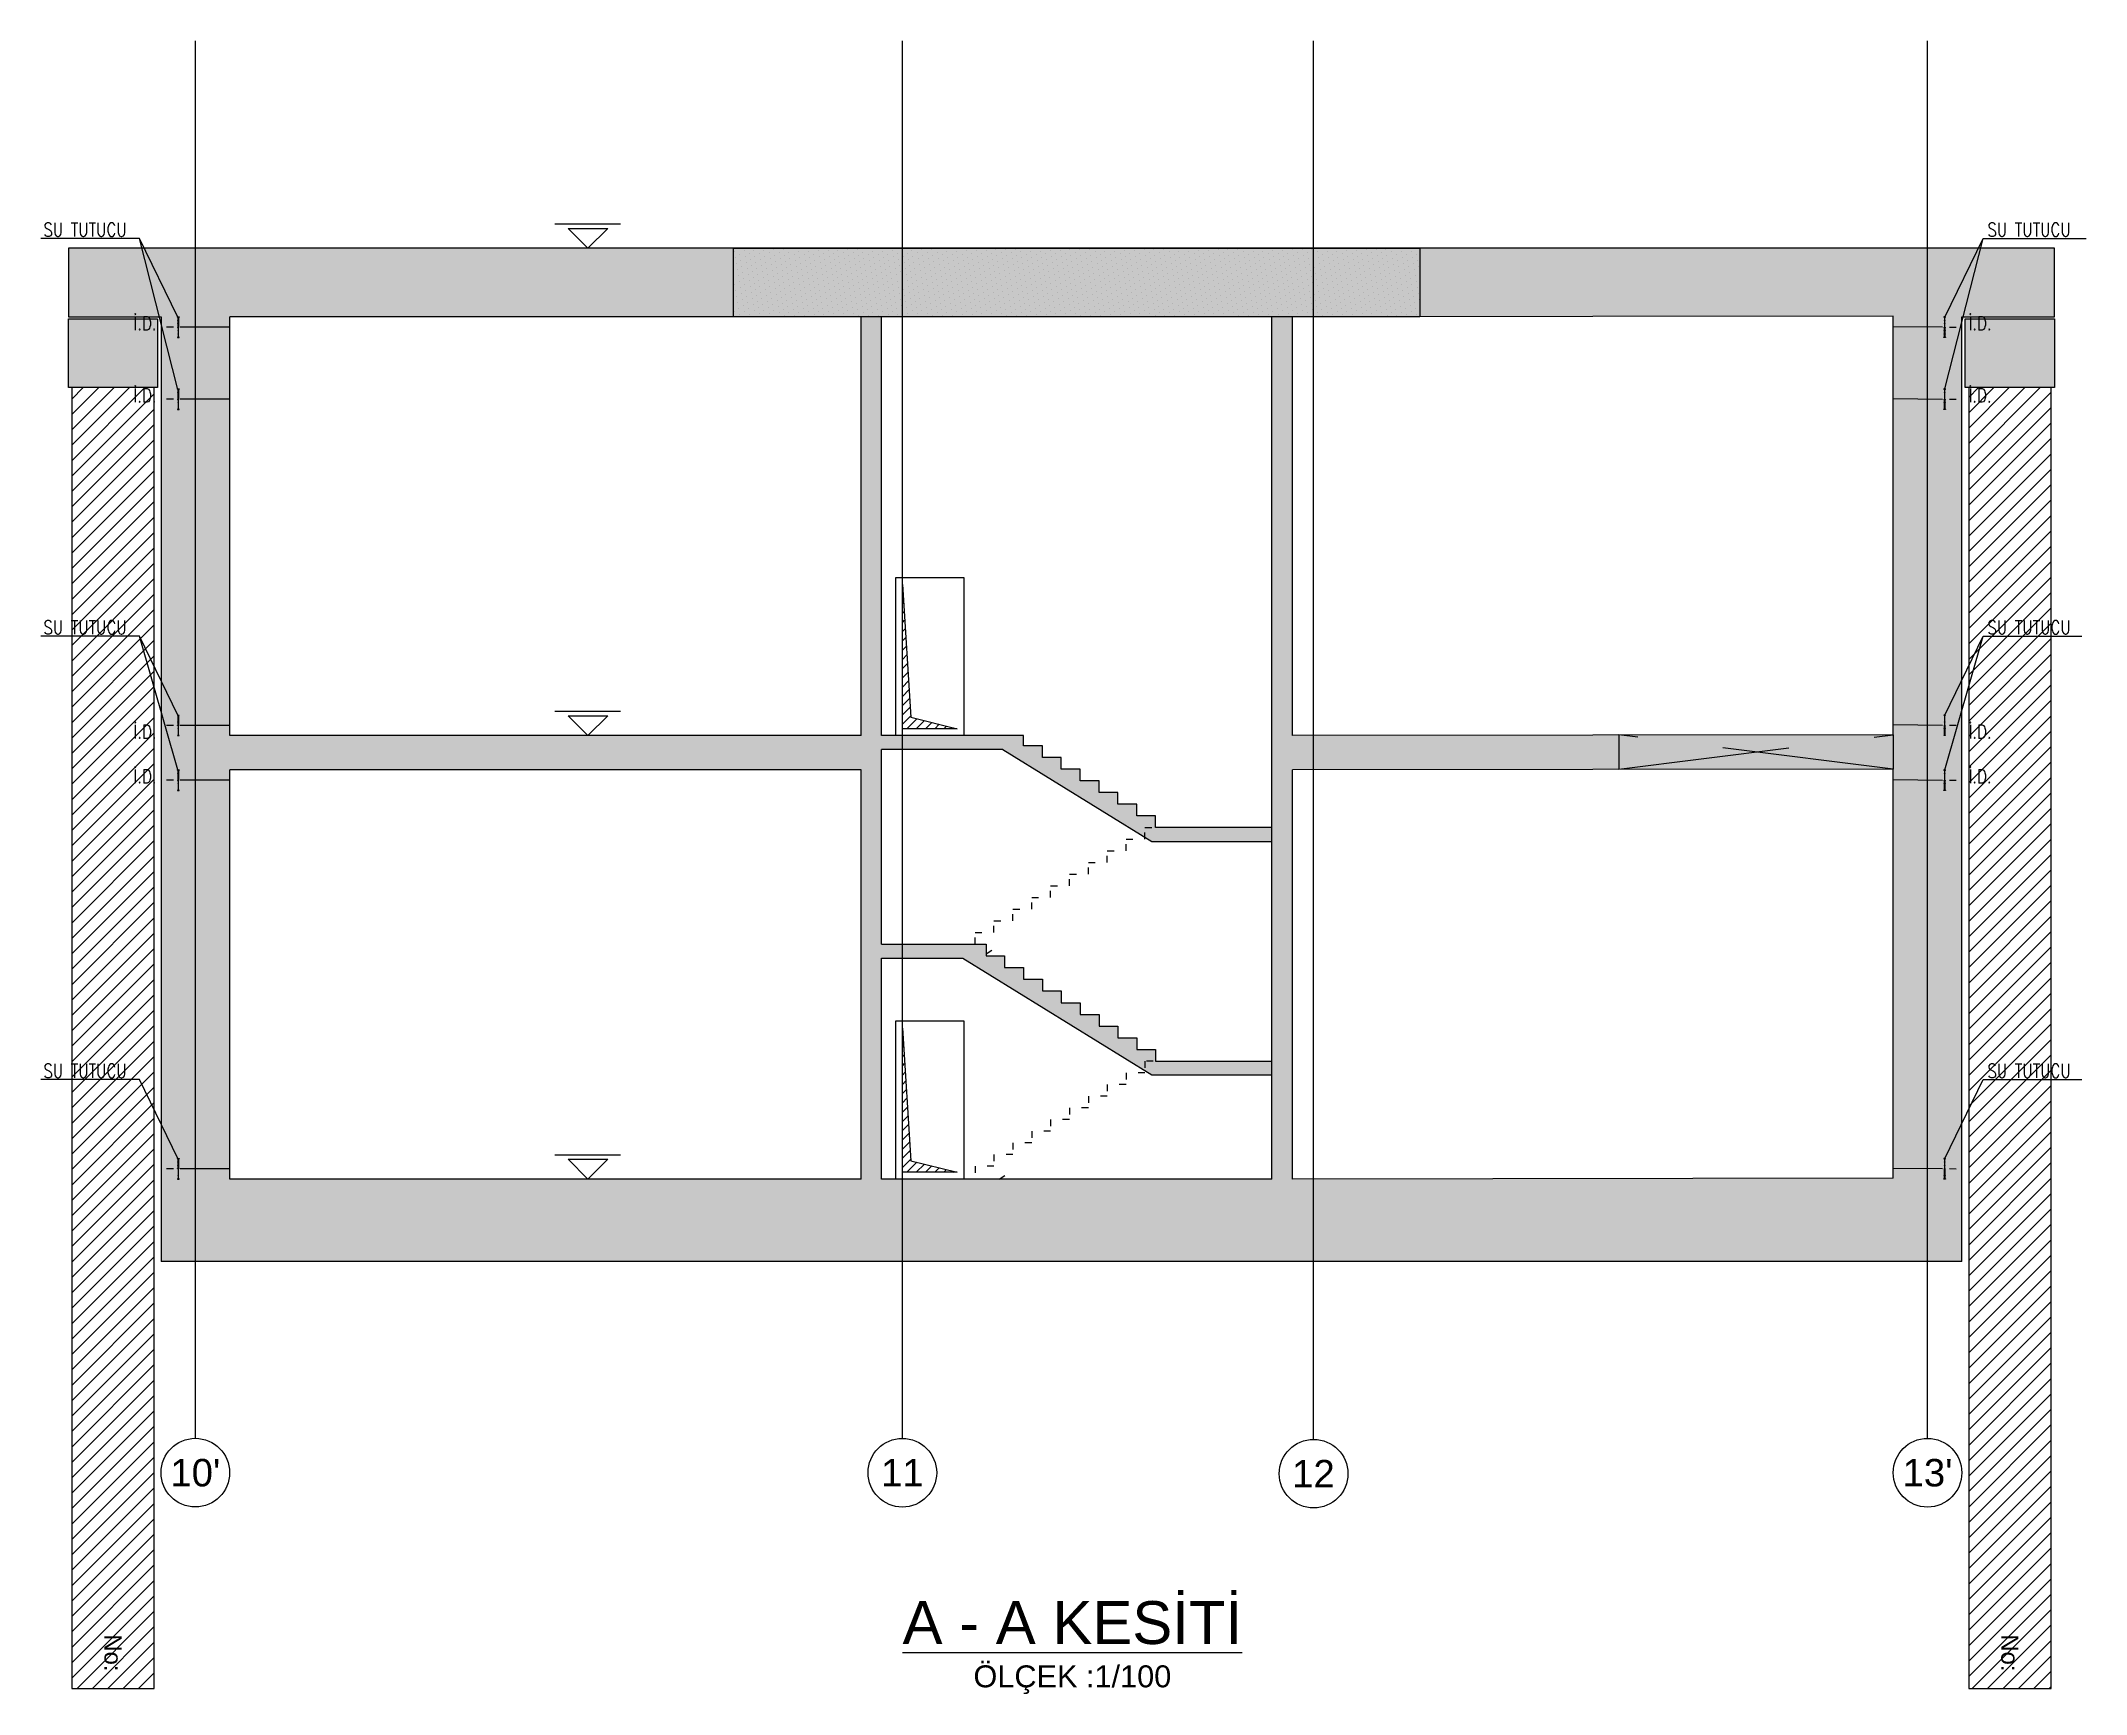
# Model space of a CAD drawing. Header units: millimetres. Extents: x 400382 to 401276, y 4543898 to 4544126.
# Drawn here: x 400702.05 to 400731.85, y 4543918.65 to 4543942.73 of the extents above; entities that cross this region are included whole.
import ezdxf
from ezdxf.enums import TextEntityAlignment as Align

# ---------------------------------------------------------------- set-up
doc = ezdxf.new("R2010")
doc.units = ezdxf.units.MM
for name, pattern in [('ACAD_ISO05W100', [33, 24, -3, 0, -3, 0, -3]), ('AKS', [3, 2.5, -0.25, 0, -0.25]), ('CONTINU', [0]), ('Dot', [4, 0, -4]), ('HIDDEN', [0.375, 0.25, -0.125])]:
    doc.linetypes.add(name, pattern=pattern)
for name, color, linetype in [('aks prota', 2, 'AKS'), ('boşluk prota', 2, 'Continuous'), ('boşluk taraması prota', 252, 'Continuous'), ('caks prota', 4, 'Continuous'), ('görünüş prota', 4, 'Continuous'), ('inşaat derzi prota', 11, 'Continuous'), ('kesit prota', 1, 'Continuous'), ('kesit tarama prota', 252, 'Continuous'), ('kiriş prota', 6, 'Continuous'), ('kolon tarama prota', 252, 'Continuous'), ('merdiven prota', 2, 'Continuous'), ('not yazısı prota', 6, 'Continuous'), ('not çizgisi prota', 4, 'Continuous'), ('PRT-CST-rc_levermark', 4, 'Continuous'), ('st_s_su tutucu', 2, 'Continuous'), ('t35 prota', 3, 'Continuous'), ('taks prota', 7, 'Continuous'), ('tplan prota', 7, 'Continuous')]:
    doc.layers.add(name, color=color, linetype=linetype)
for name, color, linetype, lineweight in [('PRT-Geo-PileCap2', 211, 'Continuous', 25), ('PRT-Geo_Pile', 150, 'Continuous', 30), ('PRT-Geo_TableText', 8, 'Continuous', 25)]:
    doc.layers.add(name, color=color, linetype=linetype, lineweight=lineweight)
doc.styles.add('Arial', font='Arial.ttf')
doc.styles.add('prt-kd-kot', font='Arial.ttf')
doc.styles.add('TAKS', font='Arial Unicode.ttf')
doc.styles.add('TSIMPLEX', font='romanstw.shx')

msp = doc.modelspace()

# ---------------------------------------------------------------- texts
at = {"layer": 'not yazısı prota', "ltscale": 0.05, "style": 'TSIMPLEX', "width": 0.8}
for s, p in [('SU TUTUCU', (400702.08637, 4543939.88428)), ('SU TUTUCU', (400730.41233, 4543939.88428)), ('İ.D.', (400703.39841, 4543938.518)), ('İ.D.', (400730.13649, 4543938.518)), ('İ.D.', (400703.39841, 4543937.468)), ('İ.D.', (400730.13649, 4543937.468)), ('SU TUTUCU', (400702.08637, 4543934.08986)), ('SU TUTUCU', (400730.41233, 4543934.08986)), ('İ.D.', (400703.39841, 4543932.56883)), ('İ.D.', (400730.13649, 4543932.56883)), ('İ.D.', (400703.39841, 4543931.918)), ('İ.D.', (400730.13649, 4543931.918)), ('SU TUTUCU', (400702.08637, 4543927.62986)), ('SU TUTUCU', (400730.41233, 4543927.62986))]:
    msp.add_text(s, height=0.2, dxfattribs=at).set_placement(p)
at = {"layer": 'PRT-Geo_TableText', "style": 'prt-kd-kot'}
for p in [(400703.10089, 4543919.52216), (400730.73924, 4543919.52216)]:
    msp.add_attdef('No:', text='-', height=0.25, rotation=270.000002, dxfattribs=at).set_placement(p, align=Align.MIDDLE_LEFT)
at = {"layer": 't35 prota', "style": 'Arial'}
msp.add_text('ÖLÇEK :1/100', height=0.32, dxfattribs=at).set_placement((400717.0791, 4543918.89407), align=Align.MIDDLE)
at = {"layer": 'taks prota', "style": 'TAKS'}
for s, p in [("10'", (400704.30026, 4543921.87601)), ('11', (400714.60223, 4543921.87512)), ('12', (400720.59124, 4543921.86101)), ("13'", (400729.53924, 4543921.87512))]:
    msp.add_text(s, height=0.4, dxfattribs=at).set_placement(p, align=Align.MIDDLE_CENTER)
at = {"layer": 'tplan prota', "style": 'Arial'}
msp.add_text('%%UA - A KESİTİ', height=0.625, dxfattribs=at).set_placement((400717.0791, 4543919.76907), align=Align.MIDDLE)

# ---------------------------------------------------------------- hatches: boundary and pattern name
at = {"layer": 'kesit tarama prota'}
h = msp.add_hatch(color=253, dxfattribs=at)
h.dxf.hatch_style = 1
h.paths.add_polyline_path([(400702.45089, 4543939.71246), (400702.45089, 4543938.71246), (400703.80088, 4543938.71246), (400703.8007, 4543924.95246), (400730.03924, 4543924.95246), (400730.03924, 4543938.71246), (400731.38924, 4543938.71246), (400731.38924, 4543939.71246)])
h.paths.add_polyline_path([(400729.03893, 4543938.72355), (400729.03893, 4543932.62355), (400720.28724, 4543932.61246), (400720.28724, 4543938.71246)], flags=16)
h.paths.add_polyline_path([(400719.98724, 4543938.71246), (400719.98724, 4543926.15246), (400714.30023, 4543926.15246), (400714.30023, 4543929.37246), (400715.4854, 4543929.37246), (400718.2354, 4543927.67246), (400719.98724, 4543927.67246), (400719.98724, 4543927.87246), (400718.29223, 4543927.87246), (400718.29223, 4543928.04246), (400718.01723, 4543928.04246), (400718.01723, 4543928.21246), (400717.74223, 4543928.21246), (400717.74223, 4543928.38246), (400717.46723, 4543928.38246), (400717.46723, 4543928.55246), (400717.19223, 4543928.55246), (400717.19223, 4543928.72246), (400716.91723, 4543928.72246), (400716.91723, 4543928.89246), (400716.64223, 4543928.89246), (400716.64223, 4543929.06246), (400716.36723, 4543929.06246), (400716.36723, 4543929.23246), (400716.09223, 4543929.23246), (400716.09223, 4543929.40246), (400715.82223, 4543929.40246), (400715.82223, 4543929.57246), (400714.30023, 4543929.57246), (400714.30023, 4543932.41246), (400716.06776, 4543932.41246), (400718.2354, 4543931.07246), (400719.98724, 4543931.07246), (400719.98724, 4543931.27246), (400718.29223, 4543931.27246), (400718.29223, 4543931.44246), (400718.01723, 4543931.44246), (400718.01723, 4543931.61246), (400717.74223, 4543931.61246), (400717.74223, 4543931.78246), (400717.46723, 4543931.78246), (400717.46723, 4543931.95246), (400717.19223, 4543931.95246), (400717.19223, 4543932.12246), (400716.91723, 4543932.12246), (400716.91723, 4543932.29246), (400716.64223, 4543932.29246), (400716.64223, 4543932.46246), (400716.36723, 4543932.46246), (400716.36723, 4543932.61246), (400714.30023, 4543932.61246), (400714.30023, 4543938.71246)], flags=16)
h.paths.add_polyline_path([(400729.03893, 4543932.12355), (400729.03893, 4543926.16355), (400720.28724, 4543926.15246), (400720.28724, 4543932.11246)], flags=16)
h.paths.add_polyline_path([(400714.00023, 4543938.71246), (400714.00023, 4543932.61246), (400704.80042, 4543932.61246), (400704.80042, 4543938.71246)], flags=16)
h.paths.add_polyline_path([(400714.00023, 4543932.11246), (400714.00023, 4543926.15246), (400704.80042, 4543926.15246), (400704.80042, 4543932.11246)], flags=16)
h = msp.add_hatch(color=253, dxfattribs=at)
h.dxf.hatch_style = 1
h.paths.add_polyline_path([(400702.45089, 4543938.68246), (400703.75089, 4543938.68246), (400703.75089, 4543937.68246), (400702.45089, 4543937.68246)])
h = msp.add_hatch(color=253, dxfattribs=at)
h.dxf.hatch_style = 1
h.paths.add_polyline_path([(400730.08924, 4543938.68246), (400731.38924, 4543938.68246), (400731.38924, 4543937.68246), (400730.08924, 4543937.68246)])

# ---------------------------------------------------------------- linework, layer by layer
at = {"layer": 'aks prota', "ltscale": 10}
for p, q in [((400704.30026, 4543922.37514), (400704.30026, 4543942.73294)), ((400714.60223, 4543922.37512), (400714.60223, 4543942.73294)), ((400720.59224, 4543922.361), (400720.59224, 4543942.73294)), ((400729.53924, 4543922.37512), (400729.53924, 4543942.73294))]:
    msp.add_line(p, q, dxfattribs=at)
at = {"layer": 'boşluk prota', "ltscale": 0.05}
for p, q in [((400714.60223, 4543934.81246), (400714.72657, 4543932.87974)), ((400714.60223, 4543932.71246), (400714.60223, 4543934.81246)), ((400714.72657, 4543932.87974), (400715.40223, 4543932.71246)), ((400715.40223, 4543932.71246), (400714.60223, 4543932.71246)), ((400714.60223, 4543928.35246), (400714.72657, 4543926.41974)), ((400714.60223, 4543926.25246), (400714.60223, 4543928.35246)), ((400715.40223, 4543926.25246), (400714.60223, 4543926.25246)), ((400714.72657, 4543926.41974), (400715.40223, 4543926.25246))]:
    msp.add_line(p, q, dxfattribs=at)
at = {"layer": 'boşluk taraması prota', "linetype": 'Continuous', "ltscale": 2}
for p, q in [((400714.60223, 4543934.80069), (400714.60294, 4543934.8014)), ((400714.60223, 4543934.66599), (400714.61108, 4543934.67484)), ((400714.60223, 4543934.53128), (400714.61923, 4543934.54828)), ((400714.60223, 4543934.39658), (400714.62737, 4543934.42172)), ((400714.60223, 4543934.26188), (400714.63551, 4543934.29516)), ((400714.60223, 4543934.12717), (400714.64365, 4543934.1686)), ((400714.60223, 4543933.99247), (400714.6518, 4543934.04203)), ((400714.60223, 4543933.85777), (400714.65994, 4543933.91547)), ((400714.60223, 4543933.72306), (400714.66808, 4543933.78891)), ((400714.60223, 4543933.58836), (400714.67622, 4543933.66235)), ((400714.60223, 4543933.45365), (400714.68437, 4543933.53579)), ((400714.60223, 4543933.31895), (400714.69251, 4543933.40923)), ((400714.60223, 4543933.18425), (400714.70065, 4543933.28267)), ((400714.60223, 4543933.04954), (400714.70879, 4543933.1561)), ((400714.60223, 4543932.91484), (400714.71693, 4543933.02954)), ((400714.60223, 4543932.78013), (400714.72508, 4543932.90298)), ((400714.66926, 4543932.71246), (400714.81472, 4543932.85792)), ((400714.80397, 4543932.71246), (400714.92269, 4543932.83119)), ((400714.93867, 4543932.71246), (400715.03066, 4543932.80446)), ((400715.07337, 4543932.71246), (400715.13863, 4543932.77772)), ((400715.20808, 4543932.71246), (400715.24661, 4543932.75099)), ((400715.34278, 4543932.71246), (400715.35458, 4543932.72426)), ((400714.60223, 4543928.34069), (400714.60294, 4543928.3414)), ((400714.60223, 4543928.20599), (400714.61108, 4543928.21484)), ((400714.60223, 4543928.07128), (400714.61923, 4543928.08828)), ((400714.60223, 4543927.93658), (400714.62737, 4543927.96172)), ((400714.60223, 4543927.80188), (400714.63551, 4543927.83516)), ((400714.60223, 4543927.66717), (400714.64365, 4543927.7086)), ((400714.60223, 4543927.53247), (400714.6518, 4543927.58203)), ((400714.60223, 4543927.39777), (400714.65994, 4543927.45547)), ((400714.60223, 4543927.26306), (400714.66808, 4543927.32891)), ((400714.60223, 4543927.12836), (400714.67622, 4543927.20235)), ((400714.60223, 4543926.99365), (400714.68437, 4543927.07579)), ((400714.60223, 4543926.85895), (400714.69251, 4543926.94923)), ((400714.60223, 4543926.72425), (400714.70065, 4543926.82267)), ((400714.60223, 4543926.58954), (400714.70879, 4543926.6961)), ((400714.60223, 4543926.45484), (400714.71693, 4543926.56954)), ((400714.60223, 4543926.32013), (400714.72508, 4543926.44298)), ((400714.66926, 4543926.25246), (400714.81472, 4543926.39792)), ((400714.80397, 4543926.25246), (400714.92269, 4543926.37119)), ((400714.93867, 4543926.25246), (400715.03066, 4543926.34446)), ((400715.07337, 4543926.25246), (400715.13863, 4543926.31772)), ((400715.20808, 4543926.25246), (400715.24661, 4543926.29099)), ((400715.34278, 4543926.25246), (400715.35458, 4543926.26426))]:
    msp.add_line(p, q, dxfattribs=at)
at = {"layer": 'caks prota', "ltscale": 0.05}
for centre in [(400704.30026, 4543921.87601), (400714.60223, 4543921.87512), (400720.59424, 4543921.86101), (400729.53924, 4543921.87512)]:
    msp.add_circle(centre, 0.5, dxfattribs=at)
at = {"layer": 'görünüş prota'}
for p, q in [((400712.14373, 4543939.71246), (400722.14373, 4543939.71246)), ((400712.14373, 4543938.71246), (400712.14373, 4543939.71246)), ((400722.14373, 4543939.71246), (400722.14373, 4543938.71246)), ((400722.14373, 4543938.71246), (400712.14373, 4543938.71246))]:
    msp.add_line(p, q, dxfattribs=at)
at = {"layer": 'görünüş prota', "linetype": 'Dot'}
for p, q in [((400718.13723, 4543931.10246), (400718.13723, 4543931.27246)), ((400718.13723, 4543931.27246), (400718.23941, 4543931.27246)), ((400715.82223, 4543929.43624), (400718.46906, 4543931.07246)), ((400717.86223, 4543930.93246), (400717.86223, 4543931.10246)), ((400717.86223, 4543931.10246), (400718.13723, 4543931.10246)), ((400717.31223, 4543930.59246), (400717.31223, 4543930.76246)), ((400717.31223, 4543930.76246), (400717.58723, 4543930.76246)), ((400717.58723, 4543930.76246), (400717.58723, 4543930.93246)), ((400717.58723, 4543930.93246), (400717.86223, 4543930.93246)), ((400716.76223, 4543930.25246), (400716.76223, 4543930.42246)), ((400716.76223, 4543930.42246), (400717.03723, 4543930.42246)), ((400717.03723, 4543930.42246), (400717.03723, 4543930.59246)), ((400717.03723, 4543930.59246), (400717.31223, 4543930.59246)), ((400716.21223, 4543929.91246), (400716.21223, 4543930.08246)), ((400716.21223, 4543930.08246), (400716.48723, 4543930.08246)), ((400716.48723, 4543930.08246), (400716.48723, 4543930.25246)), ((400716.48723, 4543930.25246), (400716.76223, 4543930.25246)), ((400715.93723, 4543929.74246), (400715.93723, 4543929.91246)), ((400715.93723, 4543929.91246), (400716.21223, 4543929.91246)), ((400715.66223, 4543929.57246), (400715.66223, 4543929.74246)), ((400715.66223, 4543929.74246), (400715.93723, 4543929.74246)), ((400716.01023, 4543926.15246), (400718.46906, 4543927.67246)), ((400718.13723, 4543927.70246), (400717.86223, 4543927.70246)), ((400717.86223, 4543927.70246), (400717.86223, 4543927.53246)), ((400718.25826, 4543927.87246), (400718.13723, 4543927.87246)), ((400718.13723, 4543927.87246), (400718.13723, 4543927.70246)), ((400717.58723, 4543927.36246), (400717.31223, 4543927.36246)), ((400717.31223, 4543927.36246), (400717.31223, 4543927.19246)), ((400717.86223, 4543927.53246), (400717.58723, 4543927.53246)), ((400717.58723, 4543927.53246), (400717.58723, 4543927.36246)), ((400717.31223, 4543927.19246), (400717.03723, 4543927.19246)), ((400717.03723, 4543927.19246), (400717.03723, 4543927.02246)), ((400716.76223, 4543926.85246), (400716.48723, 4543926.85246)), ((400716.48723, 4543926.85246), (400716.48723, 4543926.68246)), ((400717.03723, 4543927.02246), (400716.76223, 4543927.02246)), ((400716.76223, 4543927.02246), (400716.76223, 4543926.85246)), ((400716.21223, 4543926.51246), (400715.93723, 4543926.51246)), ((400715.93723, 4543926.51246), (400715.93723, 4543926.34246)), ((400716.48723, 4543926.68246), (400716.21223, 4543926.68246)), ((400716.21223, 4543926.68246), (400716.21223, 4543926.51246)), ((400715.93723, 4543926.34246), (400715.66223, 4543926.34246)), ((400715.66223, 4543926.34246), (400715.66223, 4543926.15246))]:
    msp.add_line(p, q, dxfattribs=at)
at = {"layer": 'inşaat derzi prota', "linetype": 'ACAD_ISO05W100', "ltscale": 0.03}
for p, q in [((400704.80042, 4543938.56246), (400703.80042, 4543938.56246)), ((400729.03893, 4543938.57355), (400730.03924, 4543938.56246)), ((400704.80042, 4543937.51246), (400703.80042, 4543937.51246)), ((400729.03893, 4543937.52355), (400730.03924, 4543937.51246)), ((400704.80042, 4543932.76246), (400703.80042, 4543932.76246)), ((400729.03893, 4543932.77355), (400730.03924, 4543932.76246)), ((400704.80042, 4543931.96246), (400703.80042, 4543931.96246)), ((400729.03893, 4543931.97355), (400730.03924, 4543931.96246)), ((400704.80042, 4543926.30246), (400703.80042, 4543926.30246)), ((400729.03893, 4543926.31355), (400730.03924, 4543926.30246))]:
    msp.add_line(p, q, dxfattribs=at)
at = {"layer": 'kesit prota'}
for p, q in [((400731.38924, 4543939.71246), (400702.45089, 4543939.71246)), ((400702.45089, 4543939.71246), (400702.45089, 4543938.71246)), ((400731.38924, 4543938.71246), (400731.38924, 4543939.71246)), ((400702.45089, 4543938.71246), (400703.80088, 4543938.71246)), ((400703.80088, 4543938.71246), (400703.8007, 4543924.95246)), ((400704.80042, 4543932.61246), (400704.80042, 4543938.71246)), ((400714.00023, 4543938.71246), (400704.80042, 4543938.71246)), ((400714.00023, 4543932.61246), (400714.00023, 4543938.71246)), ((400719.98724, 4543938.71246), (400714.30023, 4543938.71246)), ((400714.30023, 4543932.61246), (400714.30023, 4543938.71246)), ((400719.98724, 4543926.15246), (400719.98724, 4543938.71246)), ((400729.03893, 4543938.72355), (400720.28724, 4543938.71246)), ((400720.28724, 4543932.61246), (400720.28724, 4543938.71246)), ((400729.03893, 4543932.62355), (400729.03893, 4543938.72355)), ((400730.03924, 4543924.95246), (400730.03924, 4543938.71246)), ((400730.03924, 4543938.71246), (400731.38924, 4543938.71246)), ((400714.00023, 4543932.61246), (400704.80042, 4543932.61246)), ((400716.36723, 4543932.61246), (400714.30023, 4543932.61246)), ((400716.36723, 4543932.46246), (400716.36723, 4543932.61246)), ((400716.64223, 4543932.46246), (400716.36723, 4543932.46246)), ((400716.64223, 4543932.29246), (400716.64223, 4543932.46246)), ((400729.03893, 4543932.62355), (400720.28724, 4543932.61246)), ((400716.06776, 4543932.41246), (400714.30023, 4543932.41246)), ((400714.30023, 4543929.57246), (400714.30023, 4543932.41246)), ((400716.06776, 4543932.41246), (400718.2354, 4543931.07246)), ((400716.91723, 4543932.29246), (400716.64223, 4543932.29246)), ((400716.91723, 4543932.12246), (400716.91723, 4543932.29246)), ((400704.80042, 4543926.15246), (400704.80042, 4543932.11246)), ((400714.00023, 4543932.11246), (400704.80042, 4543932.11246)), ((400714.00023, 4543926.15246), (400714.00023, 4543932.11246)), ((400717.19223, 4543932.12246), (400716.91723, 4543932.12246)), ((400717.19223, 4543931.95246), (400717.19223, 4543932.12246)), ((400717.46723, 4543931.95246), (400717.19223, 4543931.95246)), ((400717.46723, 4543931.78246), (400717.46723, 4543931.95246)), ((400729.03893, 4543932.12355), (400720.28724, 4543932.11246)), ((400720.28724, 4543926.15246), (400720.28724, 4543932.11246)), ((400729.03893, 4543926.16355), (400729.03893, 4543932.12355)), ((400717.74223, 4543931.78246), (400717.46723, 4543931.78246)), ((400717.74223, 4543931.61246), (400717.74223, 4543931.78246)), ((400718.01723, 4543931.61246), (400717.74223, 4543931.61246)), ((400718.01723, 4543931.44246), (400718.01723, 4543931.61246)), ((400718.29223, 4543931.44246), (400718.01723, 4543931.44246)), ((400718.29223, 4543931.27246), (400718.29223, 4543931.44246)), ((400719.98924, 4543931.27246), (400718.29223, 4543931.27246)), ((400718.2354, 4543931.07246), (400719.98724, 4543931.07246)), ((400714.30023, 4543929.57246), (400715.82223, 4543929.57246)), ((400715.82223, 4543929.57246), (400715.82223, 4543929.40246)), ((400714.30023, 4543926.15246), (400714.30023, 4543929.37246)), ((400714.30023, 4543929.37246), (400715.4854, 4543929.37246)), ((400715.4854, 4543929.37246), (400718.2354, 4543927.67246)), ((400715.82223, 4543929.40246), (400716.09223, 4543929.40246)), ((400716.09223, 4543929.40246), (400716.09223, 4543929.23246)), ((400716.09223, 4543929.23246), (400716.36723, 4543929.23246)), ((400716.36723, 4543929.23246), (400716.36723, 4543929.06246)), ((400716.36723, 4543929.06246), (400716.64223, 4543929.06246)), ((400716.64223, 4543929.06246), (400716.64223, 4543928.89246)), ((400716.64223, 4543928.89246), (400716.91723, 4543928.89246)), ((400716.91723, 4543928.89246), (400716.91723, 4543928.72246)), ((400716.91723, 4543928.72246), (400717.19223, 4543928.72246)), ((400717.19223, 4543928.72246), (400717.19223, 4543928.55246)), ((400717.19223, 4543928.55246), (400717.46723, 4543928.55246)), ((400717.46723, 4543928.55246), (400717.46723, 4543928.38246)), ((400717.46723, 4543928.38246), (400717.74223, 4543928.38246)), ((400717.74223, 4543928.38246), (400717.74223, 4543928.21246)), ((400717.74223, 4543928.21246), (400718.01723, 4543928.21246)), ((400718.01723, 4543928.21246), (400718.01723, 4543928.04246)), ((400718.01723, 4543928.04246), (400718.29223, 4543928.04246)), ((400718.29223, 4543928.04246), (400718.29223, 4543927.87246)), ((400718.2354, 4543927.67246), (400719.98724, 4543927.67246)), ((400718.29223, 4543927.87246), (400719.98924, 4543927.87246)), ((400714.00023, 4543926.15246), (400704.80042, 4543926.15246)), ((400719.98724, 4543926.15246), (400714.30023, 4543926.15246)), ((400729.03893, 4543926.16355), (400720.28724, 4543926.15246)), ((400730.03924, 4543924.95246), (400703.8007, 4543924.95246))]:
    msp.add_line(p, q, dxfattribs=at)
at = {"layer": 'kiriş prota'}
for p, q in [((400715.50223, 4543934.91246), (400714.50223, 4543934.91246)), ((400714.50223, 4543934.91246), (400714.50223, 4543932.61246)), ((400715.50223, 4543932.61246), (400715.50223, 4543934.91246)), ((400715.50223, 4543928.45246), (400714.50223, 4543928.45246)), ((400714.50223, 4543928.45246), (400714.50223, 4543926.15246)), ((400715.50223, 4543926.15246), (400715.50223, 4543928.45246))]:
    msp.add_line(p, q, dxfattribs=at)
at = {"layer": 'kolon tarama prota', "color": 2, "linetype": 'Continuous'}
for p, q in [((400712.15395, 4543939.66838), (400712.15395, 4543939.66838)), ((400712.1685, 4543939.58083), (400712.1685, 4543939.58083)), ((400712.23272, 4543939.62749), (400712.23272, 4543939.62749)), ((400712.29693, 4543939.67414), (400712.29693, 4543939.67414)), ((400712.31148, 4543939.5866), (400712.31148, 4543939.5866)), ((400712.37569, 4543939.63326), (400712.37569, 4543939.63326)), ((400712.43991, 4543939.67991), (400712.43991, 4543939.67991)), ((400712.45446, 4543939.59237), (400712.45446, 4543939.59237)), ((400712.51867, 4543939.63902), (400712.51867, 4543939.63902)), ((400712.58289, 4543939.68568), (400712.58289, 4543939.68568)), ((400712.59744, 4543939.59814), (400712.59744, 4543939.59814)), ((400712.66165, 4543939.64479), (400712.66165, 4543939.64479)), ((400712.72587, 4543939.69145), (400712.72587, 4543939.69145)), ((400712.74042, 4543939.6039), (400712.74042, 4543939.6039)), ((400712.80463, 4543939.65056), (400712.80463, 4543939.65056)), ((400712.86885, 4543939.69721), (400712.86885, 4543939.69721)), ((400712.8834, 4543939.60967), (400712.8834, 4543939.60967)), ((400712.94761, 4543939.65633), (400712.94761, 4543939.65633)), ((400713.01183, 4543939.70298), (400713.01183, 4543939.70298)), ((400713.02637, 4543939.61544), (400713.02637, 4543939.61544)), ((400713.09059, 4543939.66209), (400713.09059, 4543939.66209)), ((400713.15481, 4543939.70875), (400713.15481, 4543939.70875)), ((400713.16935, 4543939.62121), (400713.16935, 4543939.62121)), ((400713.23357, 4543939.66786), (400713.23357, 4543939.66786)), ((400713.24812, 4543939.58032), (400713.24812, 4543939.58032)), ((400713.31233, 4543939.62697), (400713.31233, 4543939.62697)), ((400713.37655, 4543939.67363), (400713.37655, 4543939.67363)), ((400713.3911, 4543939.58608), (400713.3911, 4543939.58608)), ((400713.45531, 4543939.63274), (400713.45531, 4543939.63274)), ((400713.51953, 4543939.6794), (400713.51953, 4543939.6794)), ((400713.53407, 4543939.59185), (400713.53407, 4543939.59185)), ((400713.59829, 4543939.63851), (400713.59829, 4543939.63851)), ((400713.66251, 4543939.68516), (400713.66251, 4543939.68516)), ((400713.67705, 4543939.59762), (400713.67705, 4543939.59762)), ((400713.74127, 4543939.64428), (400713.74127, 4543939.64428)), ((400713.80549, 4543939.69093), (400713.80549, 4543939.69093)), ((400713.82003, 4543939.60339), (400713.82003, 4543939.60339)), ((400713.88425, 4543939.65004), (400713.88425, 4543939.65004)), ((400713.94846, 4543939.6967), (400713.94846, 4543939.6967)), ((400713.96301, 4543939.60915), (400713.96301, 4543939.60915)), ((400714.02723, 4543939.65581), (400714.02723, 4543939.65581)), ((400714.09144, 4543939.70247), (400714.09144, 4543939.70247)), ((400714.10599, 4543939.61492), (400714.10599, 4543939.61492)), ((400714.17021, 4543939.66158), (400714.17021, 4543939.66158)), ((400714.23442, 4543939.70823), (400714.23442, 4543939.70823)), ((400714.24897, 4543939.62069), (400714.24897, 4543939.62069)), ((400714.31319, 4543939.66735), (400714.31319, 4543939.66735)), ((400714.32773, 4543939.5798), (400714.32773, 4543939.5798)), ((400714.39195, 4543939.62646), (400714.39195, 4543939.62646)), ((400714.45616, 4543939.67311), (400714.45616, 4543939.67311)), ((400714.47071, 4543939.58557), (400714.47071, 4543939.58557)), ((400714.53493, 4543939.63222), (400714.53493, 4543939.63222)), ((400714.59914, 4543939.67888), (400714.59914, 4543939.67888)), ((400714.61369, 4543939.59134), (400714.61369, 4543939.59134)), ((400714.67791, 4543939.63799), (400714.67791, 4543939.63799)), ((400714.74212, 4543939.68465), (400714.74212, 4543939.68465)), ((400714.75667, 4543939.5971), (400714.75667, 4543939.5971)), ((400714.82089, 4543939.64376), (400714.82089, 4543939.64376)), ((400714.8851, 4543939.69041), (400714.8851, 4543939.69041)), ((400714.89965, 4543939.60287), (400714.89965, 4543939.60287)), ((400714.96387, 4543939.64953), (400714.96387, 4543939.64953)), ((400715.02808, 4543939.69618), (400715.02808, 4543939.69618)), ((400715.04263, 4543939.60864), (400715.04263, 4543939.60864)), ((400715.10684, 4543939.65529), (400715.10684, 4543939.65529)), ((400715.17106, 4543939.70195), (400715.17106, 4543939.70195)), ((400715.18561, 4543939.61441), (400715.18561, 4543939.61441)), ((400715.24982, 4543939.66106), (400715.24982, 4543939.66106)), ((400715.31404, 4543939.70772), (400715.31404, 4543939.70772)), ((400715.32859, 4543939.62017), (400715.32859, 4543939.62017)), ((400715.3928, 4543939.66683), (400715.3928, 4543939.66683)), ((400715.40735, 4543939.57929), (400715.40735, 4543939.57929)), ((400715.47157, 4543939.62594), (400715.47157, 4543939.62594)), ((400715.53578, 4543939.6726), (400715.53578, 4543939.6726)), ((400715.55033, 4543939.58505), (400715.55033, 4543939.58505)), ((400715.61454, 4543939.63171), (400715.61454, 4543939.63171)), ((400715.67876, 4543939.67836), (400715.67876, 4543939.67836)), ((400715.69331, 4543939.59082), (400715.69331, 4543939.59082)), ((400715.75752, 4543939.63748), (400715.75752, 4543939.63748)), ((400715.82174, 4543939.68413), (400715.82174, 4543939.68413)), ((400715.83629, 4543939.59659), (400715.83629, 4543939.59659)), ((400715.9005, 4543939.64324), (400715.9005, 4543939.64324)), ((400715.96472, 4543939.6899), (400715.96472, 4543939.6899)), ((400715.97927, 4543939.60236), (400715.97927, 4543939.60236)), ((400716.04348, 4543939.64901), (400716.04348, 4543939.64901)), ((400716.1077, 4543939.69567), (400716.1077, 4543939.69567)), ((400716.12225, 4543939.60812), (400716.12225, 4543939.60812)), ((400716.18646, 4543939.65478), (400716.18646, 4543939.65478)), ((400716.25068, 4543939.70143), (400716.25068, 4543939.70143)), ((400716.26522, 4543939.61389), (400716.26522, 4543939.61389)), ((400716.32944, 4543939.66055), (400716.32944, 4543939.66055)), ((400716.39366, 4543939.7072), (400716.39366, 4543939.7072)), ((400716.4082, 4543939.61966), (400716.4082, 4543939.61966)), ((400716.47242, 4543939.66631), (400716.47242, 4543939.66631)), ((400716.48697, 4543939.57877), (400716.48697, 4543939.57877)), ((400716.55118, 4543939.62543), (400716.55118, 4543939.62543)), ((400716.6154, 4543939.67208), (400716.6154, 4543939.67208)), ((400716.62995, 4543939.58454), (400716.62995, 4543939.58454)), ((400716.69416, 4543939.63119), (400716.69416, 4543939.63119)), ((400716.75838, 4543939.67785), (400716.75838, 4543939.67785)), ((400716.77292, 4543939.5903), (400716.77292, 4543939.5903)), ((400716.83714, 4543939.63696), (400716.83714, 4543939.63696)), ((400716.90136, 4543939.68362), (400716.90136, 4543939.68362)), ((400716.9159, 4543939.59607), (400716.9159, 4543939.59607)), ((400716.98012, 4543939.64273), (400716.98012, 4543939.64273)), ((400717.04434, 4543939.68938), (400717.04434, 4543939.68938)), ((400717.05888, 4543939.60184), (400717.05888, 4543939.60184)), ((400717.1231, 4543939.6485), (400717.1231, 4543939.6485)), ((400717.18731, 4543939.69515), (400717.18731, 4543939.69515)), ((400717.20186, 4543939.60761), (400717.20186, 4543939.60761)), ((400717.26608, 4543939.65426), (400717.26608, 4543939.65426)), ((400717.33029, 4543939.70092), (400717.33029, 4543939.70092)), ((400717.34484, 4543939.61337), (400717.34484, 4543939.61337)), ((400717.40906, 4543939.66003), (400717.40906, 4543939.66003)), ((400717.47327, 4543939.70669), (400717.47327, 4543939.70669)), ((400717.48782, 4543939.61914), (400717.48782, 4543939.61914)), ((400717.55204, 4543939.6658), (400717.55204, 4543939.6658)), ((400717.61625, 4543939.71245), (400717.61625, 4543939.71245)), ((400717.6308, 4543939.62491), (400717.6308, 4543939.62491)), ((400717.69501, 4543939.67157), (400717.69501, 4543939.67157)), ((400717.70956, 4543939.58402), (400717.70956, 4543939.58402)), ((400717.77378, 4543939.63068), (400717.77378, 4543939.63068)), ((400717.83799, 4543939.67733), (400717.83799, 4543939.67733)), ((400717.85254, 4543939.58979), (400717.85254, 4543939.58979)), ((400717.91676, 4543939.63644), (400717.91676, 4543939.63644)), ((400717.98097, 4543939.6831), (400717.98097, 4543939.6831)), ((400717.99552, 4543939.59556), (400717.99552, 4543939.59556)), ((400718.05974, 4543939.64221), (400718.05974, 4543939.64221)), ((400718.12395, 4543939.68887), (400718.12395, 4543939.68887)), ((400718.1385, 4543939.60132), (400718.1385, 4543939.60132)), ((400718.20272, 4543939.64798), (400718.20272, 4543939.64798)), ((400718.26693, 4543939.69463), (400718.26693, 4543939.69463)), ((400718.28148, 4543939.60709), (400718.28148, 4543939.60709)), ((400718.34569, 4543939.65375), (400718.34569, 4543939.65375)), ((400718.40991, 4543939.7004), (400718.40991, 4543939.7004)), ((400718.42446, 4543939.61286), (400718.42446, 4543939.61286)), ((400718.48867, 4543939.65951), (400718.48867, 4543939.65951)), ((400718.55289, 4543939.70617), (400718.55289, 4543939.70617)), ((400718.56744, 4543939.61863), (400718.56744, 4543939.61863)), ((400718.63165, 4543939.66528), (400718.63165, 4543939.66528)), ((400718.69587, 4543939.71194), (400718.69587, 4543939.71194)), ((400718.71042, 4543939.62439), (400718.71042, 4543939.62439)), ((400718.77463, 4543939.67105), (400718.77463, 4543939.67105)), ((400718.78918, 4543939.58351), (400718.78918, 4543939.58351)), ((400718.85339, 4543939.63016), (400718.85339, 4543939.63016)), ((400718.91761, 4543939.67682), (400718.91761, 4543939.67682)), ((400718.93216, 4543939.58927), (400718.93216, 4543939.58927)), ((400718.99637, 4543939.63593), (400718.99637, 4543939.63593)), ((400719.06059, 4543939.68258), (400719.06059, 4543939.68258)), ((400719.07514, 4543939.59504), (400719.07514, 4543939.59504)), ((400719.13935, 4543939.6417), (400719.13935, 4543939.6417)), ((400719.20357, 4543939.68835), (400719.20357, 4543939.68835)), ((400719.21812, 4543939.60081), (400719.21812, 4543939.60081)), ((400719.28233, 4543939.64746), (400719.28233, 4543939.64746)), ((400719.34655, 4543939.69412), (400719.34655, 4543939.69412)), ((400719.36109, 4543939.60658), (400719.36109, 4543939.60658)), ((400719.42531, 4543939.65323), (400719.42531, 4543939.65323)), ((400719.48953, 4543939.69989), (400719.48953, 4543939.69989)), ((400719.50407, 4543939.61234), (400719.50407, 4543939.61234)), ((400719.56829, 4543939.659), (400719.56829, 4543939.659)), ((400719.63251, 4543939.70565), (400719.63251, 4543939.70565)), ((400719.64705, 4543939.61811), (400719.64705, 4543939.61811)), ((400719.71127, 4543939.66477), (400719.71127, 4543939.66477)), ((400719.77548, 4543939.71142), (400719.77548, 4543939.71142)), ((400719.79003, 4543939.62388), (400719.79003, 4543939.62388)), ((400719.85425, 4543939.67053), (400719.85425, 4543939.67053)), ((400719.8688, 4543939.58299), (400719.8688, 4543939.58299)), ((400719.93301, 4543939.62965), (400719.93301, 4543939.62965)), ((400719.99723, 4543939.6763), (400719.99723, 4543939.6763)), ((400720.01177, 4543939.58876), (400720.01177, 4543939.58876)), ((400720.07599, 4543939.63541), (400720.07599, 4543939.63541)), ((400720.14021, 4543939.68207), (400720.14021, 4543939.68207)), ((400720.15475, 4543939.59453), (400720.15475, 4543939.59453)), ((400720.21897, 4543939.64118), (400720.21897, 4543939.64118)), ((400720.28318, 4543939.68784), (400720.28318, 4543939.68784)), ((400720.29773, 4543939.60029), (400720.29773, 4543939.60029)), ((400720.36195, 4543939.64695), (400720.36195, 4543939.64695)), ((400720.42616, 4543939.6936), (400720.42616, 4543939.6936)), ((400720.44071, 4543939.60606), (400720.44071, 4543939.60606)), ((400720.50493, 4543939.65272), (400720.50493, 4543939.65272)), ((400720.56914, 4543939.69937), (400720.56914, 4543939.69937)), ((400720.58369, 4543939.61183), (400720.58369, 4543939.61183)), ((400720.64791, 4543939.65848), (400720.64791, 4543939.65848)), ((400720.71212, 4543939.70514), (400720.71212, 4543939.70514)), ((400720.72667, 4543939.61759), (400720.72667, 4543939.61759)), ((400720.79089, 4543939.66425), (400720.79089, 4543939.66425)), ((400720.8551, 4543939.71091), (400720.8551, 4543939.71091)), ((400720.86965, 4543939.62336), (400720.86965, 4543939.62336)), ((400720.93386, 4543939.67002), (400720.93386, 4543939.67002)), ((400720.94841, 4543939.58247), (400720.94841, 4543939.58247)), ((400721.01263, 4543939.62913), (400721.01263, 4543939.62913)), ((400721.07684, 4543939.67579), (400721.07684, 4543939.67579)), ((400721.09139, 4543939.58824), (400721.09139, 4543939.58824)), ((400721.15561, 4543939.6349), (400721.15561, 4543939.6349)), ((400721.21982, 4543939.68155), (400721.21982, 4543939.68155)), ((400721.23437, 4543939.59401), (400721.23437, 4543939.59401)), ((400721.29859, 4543939.64066), (400721.29859, 4543939.64066)), ((400721.3628, 4543939.68732), (400721.3628, 4543939.68732)), ((400721.37735, 4543939.59978), (400721.37735, 4543939.59978)), ((400721.44156, 4543939.64643), (400721.44156, 4543939.64643)), ((400721.50578, 4543939.69309), (400721.50578, 4543939.69309)), ((400721.52033, 4543939.60554), (400721.52033, 4543939.60554)), ((400721.58454, 4543939.6522), (400721.58454, 4543939.6522)), ((400721.64876, 4543939.69886), (400721.64876, 4543939.69886)), ((400721.66331, 4543939.61131), (400721.66331, 4543939.61131)), ((400721.72752, 4543939.65797), (400721.72752, 4543939.65797)), ((400721.79174, 4543939.70462), (400721.79174, 4543939.70462)), ((400721.80629, 4543939.61708), (400721.80629, 4543939.61708)), ((400721.8705, 4543939.66373), (400721.8705, 4543939.66373)), ((400721.93472, 4543939.71039), (400721.93472, 4543939.71039)), ((400721.94927, 4543939.62285), (400721.94927, 4543939.62285)), ((400722.01348, 4543939.6695), (400722.01348, 4543939.6695)), ((400722.02803, 4543939.58196), (400722.02803, 4543939.58196)), ((400722.09224, 4543939.62861), (400722.09224, 4543939.62861)), ((400712.18305, 4543939.49329), (400712.18305, 4543939.49329)), ((400712.1976, 4543939.40575), (400712.1976, 4543939.40575)), ((400712.21214, 4543939.3182), (400712.21214, 4543939.3182)), ((400712.24726, 4543939.53995), (400712.24726, 4543939.53995)), ((400712.26181, 4543939.4524), (400712.26181, 4543939.4524)), ((400712.27636, 4543939.36486), (400712.27636, 4543939.36486)), ((400712.32603, 4543939.49906), (400712.32603, 4543939.49906)), ((400712.34057, 4543939.41151), (400712.34057, 4543939.41151)), ((400712.35512, 4543939.32397), (400712.35512, 4543939.32397)), ((400712.39024, 4543939.54571), (400712.39024, 4543939.54571)), ((400712.40479, 4543939.45817), (400712.40479, 4543939.45817)), ((400712.41934, 4543939.37063), (400712.41934, 4543939.37063)), ((400712.43389, 4543939.28308), (400712.43389, 4543939.28308)), ((400712.46901, 4543939.50482), (400712.46901, 4543939.50482)), ((400712.48355, 4543939.41728), (400712.48355, 4543939.41728)), ((400712.4981, 4543939.32974), (400712.4981, 4543939.32974)), ((400712.53322, 4543939.55148), (400712.53322, 4543939.55148)), ((400712.54777, 4543939.46394), (400712.54777, 4543939.46394)), ((400712.56232, 4543939.37639), (400712.56232, 4543939.37639)), ((400712.57686, 4543939.28885), (400712.57686, 4543939.28885)), ((400712.61198, 4543939.51059), (400712.61198, 4543939.51059)), ((400712.62653, 4543939.42305), (400712.62653, 4543939.42305)), ((400712.64108, 4543939.33551), (400712.64108, 4543939.33551)), ((400712.6762, 4543939.55725), (400712.6762, 4543939.55725)), ((400712.69075, 4543939.4697), (400712.69075, 4543939.4697)), ((400712.7053, 4543939.38216), (400712.7053, 4543939.38216)), ((400712.71984, 4543939.29462), (400712.71984, 4543939.29462)), ((400712.75496, 4543939.51636), (400712.75496, 4543939.51636)), ((400712.76951, 4543939.42882), (400712.76951, 4543939.42882)), ((400712.78406, 4543939.34127), (400712.78406, 4543939.34127)), ((400712.81918, 4543939.56302), (400712.81918, 4543939.56302)), ((400712.83373, 4543939.47547), (400712.83373, 4543939.47547)), ((400712.84827, 4543939.38793), (400712.84827, 4543939.38793)), ((400712.86282, 4543939.30038), (400712.86282, 4543939.30038)), ((400712.89794, 4543939.52213), (400712.89794, 4543939.52213)), ((400712.91249, 4543939.43458), (400712.91249, 4543939.43458)), ((400712.92704, 4543939.34704), (400712.92704, 4543939.34704)), ((400712.96216, 4543939.56878), (400712.96216, 4543939.56878)), ((400712.97671, 4543939.48124), (400712.97671, 4543939.48124)), ((400712.99125, 4543939.3937), (400712.99125, 4543939.3937)), ((400713.0058, 4543939.30615), (400713.0058, 4543939.30615)), ((400713.04092, 4543939.52789), (400713.04092, 4543939.52789)), ((400713.05547, 4543939.44035), (400713.05547, 4543939.44035)), ((400713.07002, 4543939.35281), (400713.07002, 4543939.35281)), ((400713.10514, 4543939.57455), (400713.10514, 4543939.57455)), ((400713.11969, 4543939.48701), (400713.11969, 4543939.48701)), ((400713.13423, 4543939.39946), (400713.13423, 4543939.39946)), ((400713.14878, 4543939.31192), (400713.14878, 4543939.31192)), ((400713.1839, 4543939.53366), (400713.1839, 4543939.53366)), ((400713.19845, 4543939.44612), (400713.19845, 4543939.44612)), ((400713.213, 4543939.35858), (400713.213, 4543939.35858)), ((400713.26266, 4543939.49277), (400713.26266, 4543939.49277)), ((400713.27721, 4543939.40523), (400713.27721, 4543939.40523)), ((400713.29176, 4543939.31769), (400713.29176, 4543939.31769)), ((400713.32688, 4543939.53943), (400713.32688, 4543939.53943)), ((400713.34143, 4543939.45189), (400713.34143, 4543939.45189)), ((400713.35598, 4543939.36434), (400713.35598, 4543939.36434)), ((400713.40564, 4543939.49854), (400713.40564, 4543939.49854)), ((400713.42019, 4543939.411), (400713.42019, 4543939.411)), ((400713.43474, 4543939.32345), (400713.43474, 4543939.32345)), ((400713.46986, 4543939.5452), (400713.46986, 4543939.5452)), ((400713.48441, 4543939.45765), (400713.48441, 4543939.45765)), ((400713.49895, 4543939.37011), (400713.49895, 4543939.37011)), ((400713.5135, 4543939.28257), (400713.5135, 4543939.28257)), ((400713.54862, 4543939.50431), (400713.54862, 4543939.50431)), ((400713.56317, 4543939.41677), (400713.56317, 4543939.41677)), ((400713.57772, 4543939.32922), (400713.57772, 4543939.32922)), ((400713.61284, 4543939.55096), (400713.61284, 4543939.55096)), ((400713.62739, 4543939.46342), (400713.62739, 4543939.46342)), ((400713.64193, 4543939.37588), (400713.64193, 4543939.37588)), ((400713.65648, 4543939.28833), (400713.65648, 4543939.28833)), ((400713.6916, 4543939.51008), (400713.6916, 4543939.51008)), ((400713.70615, 4543939.42253), (400713.70615, 4543939.42253)), ((400713.7207, 4543939.33499), (400713.7207, 4543939.33499)), ((400713.75582, 4543939.55673), (400713.75582, 4543939.55673)), ((400713.77036, 4543939.46919), (400713.77036, 4543939.46919)), ((400713.78491, 4543939.38164), (400713.78491, 4543939.38164)), ((400713.79946, 4543939.2941), (400713.79946, 4543939.2941)), ((400713.83458, 4543939.51584), (400713.83458, 4543939.51584)), ((400713.84913, 4543939.4283), (400713.84913, 4543939.4283)), ((400713.86368, 4543939.34076), (400713.86368, 4543939.34076)), ((400713.8988, 4543939.5625), (400713.8988, 4543939.5625)), ((400713.91334, 4543939.47496), (400713.91334, 4543939.47496)), ((400713.92789, 4543939.38741), (400713.92789, 4543939.38741)), ((400713.94244, 4543939.29987), (400713.94244, 4543939.29987)), ((400713.97756, 4543939.52161), (400713.97756, 4543939.52161)), ((400713.99211, 4543939.43407), (400713.99211, 4543939.43407)), ((400714.00665, 4543939.34652), (400714.00665, 4543939.34652)), ((400714.04178, 4543939.56827), (400714.04178, 4543939.56827)), ((400714.05632, 4543939.48072), (400714.05632, 4543939.48072)), ((400714.07087, 4543939.39318), (400714.07087, 4543939.39318)), ((400714.08542, 4543939.30564), (400714.08542, 4543939.30564)), ((400714.12054, 4543939.52738), (400714.12054, 4543939.52738)), ((400714.13509, 4543939.43984), (400714.13509, 4543939.43984)), ((400714.14963, 4543939.35229), (400714.14963, 4543939.35229)), ((400714.18475, 4543939.57403), (400714.18475, 4543939.57403)), ((400714.1993, 4543939.48649), (400714.1993, 4543939.48649)), ((400714.21385, 4543939.39895), (400714.21385, 4543939.39895)), ((400714.2284, 4543939.3114), (400714.2284, 4543939.3114)), ((400714.26352, 4543939.53315), (400714.26352, 4543939.53315)), ((400714.27807, 4543939.4456), (400714.27807, 4543939.4456)), ((400714.29261, 4543939.35806), (400714.29261, 4543939.35806)), ((400714.34228, 4543939.49226), (400714.34228, 4543939.49226)), ((400714.35683, 4543939.40471), (400714.35683, 4543939.40471)), ((400714.37138, 4543939.31717), (400714.37138, 4543939.31717)), ((400714.4065, 4543939.53891), (400714.4065, 4543939.53891)), ((400714.42104, 4543939.45137), (400714.42104, 4543939.45137)), ((400714.43559, 4543939.36383), (400714.43559, 4543939.36383)), ((400714.48526, 4543939.49803), (400714.48526, 4543939.49803)), ((400714.49981, 4543939.41048), (400714.49981, 4543939.41048)), ((400714.51436, 4543939.32294), (400714.51436, 4543939.32294)), ((400714.54948, 4543939.54468), (400714.54948, 4543939.54468)), ((400714.56402, 4543939.45714), (400714.56402, 4543939.45714)), ((400714.57857, 4543939.36959), (400714.57857, 4543939.36959)), ((400714.59312, 4543939.28205), (400714.59312, 4543939.28205)), ((400714.62824, 4543939.50379), (400714.62824, 4543939.50379)), ((400714.64279, 4543939.41625), (400714.64279, 4543939.41625)), ((400714.65733, 4543939.32871), (400714.65733, 4543939.32871)), ((400714.69245, 4543939.55045), (400714.69245, 4543939.55045)), ((400714.707, 4543939.46291), (400714.707, 4543939.46291)), ((400714.72155, 4543939.37536), (400714.72155, 4543939.37536)), ((400714.7361, 4543939.28782), (400714.7361, 4543939.28782)), ((400714.77122, 4543939.50956), (400714.77122, 4543939.50956)), ((400714.78577, 4543939.42202), (400714.78577, 4543939.42202)), ((400714.80031, 4543939.33447), (400714.80031, 4543939.33447)), ((400714.83543, 4543939.55622), (400714.83543, 4543939.55622)), ((400714.84998, 4543939.46867), (400714.84998, 4543939.46867)), ((400714.86453, 4543939.38113), (400714.86453, 4543939.38113)), ((400714.87908, 4543939.29359), (400714.87908, 4543939.29359)), ((400714.9142, 4543939.51533), (400714.9142, 4543939.51533)), ((400714.92874, 4543939.42778), (400714.92874, 4543939.42778)), ((400714.94329, 4543939.34024), (400714.94329, 4543939.34024)), ((400714.97841, 4543939.56198), (400714.97841, 4543939.56198)), ((400714.99296, 4543939.47444), (400714.99296, 4543939.47444)), ((400715.00751, 4543939.3869), (400715.00751, 4543939.3869)), ((400715.02206, 4543939.29935), (400715.02206, 4543939.29935)), ((400715.05718, 4543939.5211), (400715.05718, 4543939.5211)), ((400715.07172, 4543939.43355), (400715.07172, 4543939.43355)), ((400715.08627, 4543939.34601), (400715.08627, 4543939.34601)), ((400715.12139, 4543939.56775), (400715.12139, 4543939.56775)), ((400715.13594, 4543939.48021), (400715.13594, 4543939.48021)), ((400715.15049, 4543939.39266), (400715.15049, 4543939.39266)), ((400715.16503, 4543939.30512), (400715.16503, 4543939.30512)), ((400715.20016, 4543939.52686), (400715.20016, 4543939.52686)), ((400715.2147, 4543939.43932), (400715.2147, 4543939.43932)), ((400715.22925, 4543939.35178), (400715.22925, 4543939.35178)), ((400715.26437, 4543939.57352), (400715.26437, 4543939.57352)), ((400715.27892, 4543939.48597), (400715.27892, 4543939.48597)), ((400715.29347, 4543939.39843), (400715.29347, 4543939.39843)), ((400715.30801, 4543939.31089), (400715.30801, 4543939.31089)), ((400715.34313, 4543939.53263), (400715.34313, 4543939.53263)), ((400715.35768, 4543939.44509), (400715.35768, 4543939.44509)), ((400715.37223, 4543939.35754), (400715.37223, 4543939.35754)), ((400715.4219, 4543939.49174), (400715.4219, 4543939.49174)), ((400715.43645, 4543939.4042), (400715.43645, 4543939.4042)), ((400715.45099, 4543939.31666), (400715.45099, 4543939.31666)), ((400715.48611, 4543939.5384), (400715.48611, 4543939.5384)), ((400715.50066, 4543939.45085), (400715.50066, 4543939.45085)), ((400715.51521, 4543939.36331), (400715.51521, 4543939.36331)), ((400715.56488, 4543939.49751), (400715.56488, 4543939.49751)), ((400715.57942, 4543939.40997), (400715.57942, 4543939.40997)), ((400715.59397, 4543939.32242), (400715.59397, 4543939.32242)), ((400715.62909, 4543939.54417), (400715.62909, 4543939.54417)), ((400715.64364, 4543939.45662), (400715.64364, 4543939.45662)), ((400715.65819, 4543939.36908), (400715.65819, 4543939.36908)), ((400715.67274, 4543939.28153), (400715.67274, 4543939.28153)), ((400715.70786, 4543939.50328), (400715.70786, 4543939.50328)), ((400715.7224, 4543939.41573), (400715.7224, 4543939.41573)), ((400715.73695, 4543939.32819), (400715.73695, 4543939.32819)), ((400715.77207, 4543939.54993), (400715.77207, 4543939.54993)), ((400715.78662, 4543939.46239), (400715.78662, 4543939.46239)), ((400715.80117, 4543939.37485), (400715.80117, 4543939.37485)), ((400715.81571, 4543939.2873), (400715.81571, 4543939.2873)), ((400715.85083, 4543939.50904), (400715.85083, 4543939.50904)), ((400715.86538, 4543939.4215), (400715.86538, 4543939.4215)), ((400715.87993, 4543939.33396), (400715.87993, 4543939.33396)), ((400715.91505, 4543939.5557), (400715.91505, 4543939.5557)), ((400715.9296, 4543939.46816), (400715.9296, 4543939.46816)), ((400715.94415, 4543939.38061), (400715.94415, 4543939.38061)), ((400715.95869, 4543939.29307), (400715.95869, 4543939.29307)), ((400715.99381, 4543939.51481), (400715.99381, 4543939.51481)), ((400716.00836, 4543939.42727), (400716.00836, 4543939.42727)), ((400716.02291, 4543939.33973), (400716.02291, 4543939.33973)), ((400716.05803, 4543939.56147), (400716.05803, 4543939.56147)), ((400716.07258, 4543939.47392), (400716.07258, 4543939.47392)), ((400716.08712, 4543939.38638), (400716.08712, 4543939.38638)), ((400716.10167, 4543939.29884), (400716.10167, 4543939.29884)), ((400716.13679, 4543939.52058), (400716.13679, 4543939.52058)), ((400716.15134, 4543939.43304), (400716.15134, 4543939.43304)), ((400716.16589, 4543939.34549), (400716.16589, 4543939.34549)), ((400716.20101, 4543939.56724), (400716.20101, 4543939.56724)), ((400716.21556, 4543939.47969), (400716.21556, 4543939.47969)), ((400716.2301, 4543939.39215), (400716.2301, 4543939.39215)), ((400716.24465, 4543939.3046), (400716.24465, 4543939.3046)), ((400716.27977, 4543939.52635), (400716.27977, 4543939.52635)), ((400716.29432, 4543939.4388), (400716.29432, 4543939.4388)), ((400716.30887, 4543939.35126), (400716.30887, 4543939.35126)), ((400716.34399, 4543939.573), (400716.34399, 4543939.573)), ((400716.35854, 4543939.48546), (400716.35854, 4543939.48546)), ((400716.37308, 4543939.39792), (400716.37308, 4543939.39792)), ((400716.38763, 4543939.31037), (400716.38763, 4543939.31037)), ((400716.42275, 4543939.53211), (400716.42275, 4543939.53211)), ((400716.4373, 4543939.44457), (400716.4373, 4543939.44457)), ((400716.45185, 4543939.35703), (400716.45185, 4543939.35703)), ((400716.50151, 4543939.49123), (400716.50151, 4543939.49123)), ((400716.51606, 4543939.40368), (400716.51606, 4543939.40368)), ((400716.53061, 4543939.31614), (400716.53061, 4543939.31614)), ((400716.56573, 4543939.53788), (400716.56573, 4543939.53788)), ((400716.58028, 4543939.45034), (400716.58028, 4543939.45034)), ((400716.59483, 4543939.3628), (400716.59483, 4543939.3628)), ((400716.64449, 4543939.49699), (400716.64449, 4543939.49699)), ((400716.65904, 4543939.40945), (400716.65904, 4543939.40945)), ((400716.67359, 4543939.32191), (400716.67359, 4543939.32191)), ((400716.70871, 4543939.54365), (400716.70871, 4543939.54365)), ((400716.72326, 4543939.45611), (400716.72326, 4543939.45611)), ((400716.7378, 4543939.36856), (400716.7378, 4543939.36856)), ((400716.75235, 4543939.28102), (400716.75235, 4543939.28102)), ((400716.78747, 4543939.50276), (400716.78747, 4543939.50276)), ((400716.80202, 4543939.41522), (400716.80202, 4543939.41522)), ((400716.81657, 4543939.32767), (400716.81657, 4543939.32767)), ((400716.85169, 4543939.54942), (400716.85169, 4543939.54942)), ((400716.86624, 4543939.46187), (400716.86624, 4543939.46187)), ((400716.88078, 4543939.37433), (400716.88078, 4543939.37433)), ((400716.89533, 4543939.28679), (400716.89533, 4543939.28679)), ((400716.93045, 4543939.50853), (400716.93045, 4543939.50853)), ((400716.945, 4543939.42099), (400716.945, 4543939.42099)), ((400716.95955, 4543939.33344), (400716.95955, 4543939.33344)), ((400716.99467, 4543939.55518), (400716.99467, 4543939.55518)), ((400717.00921, 4543939.46764), (400717.00921, 4543939.46764)), ((400717.02376, 4543939.3801), (400717.02376, 4543939.3801)), ((400717.03831, 4543939.29255), (400717.03831, 4543939.29255)), ((400717.07343, 4543939.5143), (400717.07343, 4543939.5143)), ((400717.08798, 4543939.42675), (400717.08798, 4543939.42675)), ((400717.10253, 4543939.33921), (400717.10253, 4543939.33921)), ((400717.13765, 4543939.56095), (400717.13765, 4543939.56095)), ((400717.15219, 4543939.47341), (400717.15219, 4543939.47341)), ((400717.16674, 4543939.38586), (400717.16674, 4543939.38586)), ((400717.18129, 4543939.29832), (400717.18129, 4543939.29832)), ((400717.21641, 4543939.52006), (400717.21641, 4543939.52006)), ((400717.23096, 4543939.43252), (400717.23096, 4543939.43252)), ((400717.2455, 4543939.34498), (400717.2455, 4543939.34498)), ((400717.28063, 4543939.56672), (400717.28063, 4543939.56672)), ((400717.29517, 4543939.47918), (400717.29517, 4543939.47918)), ((400717.30972, 4543939.39163), (400717.30972, 4543939.39163)), ((400717.32427, 4543939.30409), (400717.32427, 4543939.30409)), ((400717.35939, 4543939.52583), (400717.35939, 4543939.52583)), ((400717.37394, 4543939.43829), (400717.37394, 4543939.43829)), ((400717.38848, 4543939.35074), (400717.38848, 4543939.35074)), ((400717.4236, 4543939.57249), (400717.4236, 4543939.57249)), ((400717.43815, 4543939.48494), (400717.43815, 4543939.48494)), ((400717.4527, 4543939.3974), (400717.4527, 4543939.3974)), ((400717.46725, 4543939.30986), (400717.46725, 4543939.30986)), ((400717.50237, 4543939.5316), (400717.50237, 4543939.5316)), ((400717.51692, 4543939.44406), (400717.51692, 4543939.44406)), ((400717.53146, 4543939.35651), (400717.53146, 4543939.35651)), ((400717.56658, 4543939.57825), (400717.56658, 4543939.57825)), ((400717.58113, 4543939.49071), (400717.58113, 4543939.49071)), ((400717.59568, 4543939.40317), (400717.59568, 4543939.40317)), ((400717.61023, 4543939.31562), (400717.61023, 4543939.31562)), ((400717.64535, 4543939.53737), (400717.64535, 4543939.53737)), ((400717.65989, 4543939.44982), (400717.65989, 4543939.44982)), ((400717.67444, 4543939.36228), (400717.67444, 4543939.36228)), ((400717.72411, 4543939.49648), (400717.72411, 4543939.49648)), ((400717.73866, 4543939.40893), (400717.73866, 4543939.40893)), ((400717.7532, 4543939.32139), (400717.7532, 4543939.32139)), ((400717.78833, 4543939.54313), (400717.78833, 4543939.54313)), ((400717.80287, 4543939.45559), (400717.80287, 4543939.45559)), ((400717.81742, 4543939.36805), (400717.81742, 4543939.36805)), ((400717.83197, 4543939.2805), (400717.83197, 4543939.2805)), ((400717.86709, 4543939.50225), (400717.86709, 4543939.50225)), ((400717.88164, 4543939.4147), (400717.88164, 4543939.4147)), ((400717.89618, 4543939.32716), (400717.89618, 4543939.32716)), ((400717.9313, 4543939.5489), (400717.9313, 4543939.5489)), ((400717.94585, 4543939.46136), (400717.94585, 4543939.46136)), ((400717.9604, 4543939.37381), (400717.9604, 4543939.37381)), ((400717.97495, 4543939.28627), (400717.97495, 4543939.28627)), ((400718.01007, 4543939.50801), (400718.01007, 4543939.50801)), ((400718.02462, 4543939.42047), (400718.02462, 4543939.42047)), ((400718.03916, 4543939.33293), (400718.03916, 4543939.33293)), ((400718.07428, 4543939.55467), (400718.07428, 4543939.55467)), ((400718.08883, 4543939.46713), (400718.08883, 4543939.46713)), ((400718.10338, 4543939.37958), (400718.10338, 4543939.37958)), ((400718.11793, 4543939.29204), (400718.11793, 4543939.29204)), ((400718.15305, 4543939.51378), (400718.15305, 4543939.51378)), ((400718.16759, 4543939.42624), (400718.16759, 4543939.42624)), ((400718.18214, 4543939.33869), (400718.18214, 4543939.33869)), ((400718.21726, 4543939.56044), (400718.21726, 4543939.56044)), ((400718.23181, 4543939.47289), (400718.23181, 4543939.47289)), ((400718.24636, 4543939.38535), (400718.24636, 4543939.38535)), ((400718.26091, 4543939.29781), (400718.26091, 4543939.29781)), ((400718.29603, 4543939.51955), (400718.29603, 4543939.51955)), ((400718.31057, 4543939.432), (400718.31057, 4543939.432)), ((400718.32512, 4543939.34446), (400718.32512, 4543939.34446)), ((400718.36024, 4543939.5662), (400718.36024, 4543939.5662)), ((400718.37479, 4543939.47866), (400718.37479, 4543939.47866)), ((400718.38934, 4543939.39112), (400718.38934, 4543939.39112)), ((400718.40388, 4543939.30357), (400718.40388, 4543939.30357)), ((400718.43901, 4543939.52532), (400718.43901, 4543939.52532)), ((400718.45355, 4543939.43777), (400718.45355, 4543939.43777)), ((400718.4681, 4543939.35023), (400718.4681, 4543939.35023)), ((400718.50322, 4543939.57197), (400718.50322, 4543939.57197)), ((400718.51777, 4543939.48443), (400718.51777, 4543939.48443)), ((400718.53232, 4543939.39688), (400718.53232, 4543939.39688)), ((400718.54686, 4543939.30934), (400718.54686, 4543939.30934)), ((400718.58198, 4543939.53108), (400718.58198, 4543939.53108)), ((400718.59653, 4543939.44354), (400718.59653, 4543939.44354)), ((400718.61108, 4543939.356), (400718.61108, 4543939.356)), ((400718.6462, 4543939.57774), (400718.6462, 4543939.57774)), ((400718.66075, 4543939.4902), (400718.66075, 4543939.4902)), ((400718.67529, 4543939.40265), (400718.67529, 4543939.40265)), ((400718.68984, 4543939.31511), (400718.68984, 4543939.31511)), ((400718.72496, 4543939.53685), (400718.72496, 4543939.53685)), ((400718.73951, 4543939.44931), (400718.73951, 4543939.44931)), ((400718.75406, 4543939.36176), (400718.75406, 4543939.36176)), ((400718.80373, 4543939.49596), (400718.80373, 4543939.49596)), ((400718.81827, 4543939.40842), (400718.81827, 4543939.40842)), ((400718.83282, 4543939.32088), (400718.83282, 4543939.32088)), ((400718.86794, 4543939.54262), (400718.86794, 4543939.54262)), ((400718.88249, 4543939.45507), (400718.88249, 4543939.45507)), ((400718.89704, 4543939.36753), (400718.89704, 4543939.36753)), ((400718.94671, 4543939.50173), (400718.94671, 4543939.50173)), ((400718.96125, 4543939.41419), (400718.96125, 4543939.41419)), ((400718.9758, 4543939.32664), (400718.9758, 4543939.32664)), ((400719.01092, 4543939.54839), (400719.01092, 4543939.54839)), ((400719.02547, 4543939.46084), (400719.02547, 4543939.46084)), ((400719.04002, 4543939.3733), (400719.04002, 4543939.3733)), ((400719.05456, 4543939.28576), (400719.05456, 4543939.28576)), ((400719.08968, 4543939.5075), (400719.08968, 4543939.5075)), ((400719.10423, 4543939.41995), (400719.10423, 4543939.41995)), ((400719.11878, 4543939.33241), (400719.11878, 4543939.33241)), ((400719.1539, 4543939.55415), (400719.1539, 4543939.55415)), ((400719.16845, 4543939.46661), (400719.16845, 4543939.46661)), ((400719.183, 4543939.37907), (400719.183, 4543939.37907)), ((400719.19754, 4543939.29152), (400719.19754, 4543939.29152)), ((400719.23266, 4543939.51326), (400719.23266, 4543939.51326)), ((400719.24721, 4543939.42572), (400719.24721, 4543939.42572)), ((400719.26176, 4543939.33818), (400719.26176, 4543939.33818)), ((400719.29688, 4543939.55992), (400719.29688, 4543939.55992)), ((400719.31143, 4543939.47238), (400719.31143, 4543939.47238)), ((400719.32597, 4543939.38483), (400719.32597, 4543939.38483)), ((400719.34052, 4543939.29729), (400719.34052, 4543939.29729)), ((400719.37564, 4543939.51903), (400719.37564, 4543939.51903)), ((400719.39019, 4543939.43149), (400719.39019, 4543939.43149)), ((400719.40474, 4543939.34395), (400719.40474, 4543939.34395)), ((400719.43986, 4543939.56569), (400719.43986, 4543939.56569)), ((400719.45441, 4543939.47814), (400719.45441, 4543939.47814)), ((400719.46895, 4543939.3906), (400719.46895, 4543939.3906)), ((400719.4835, 4543939.30306), (400719.4835, 4543939.30306)), ((400719.51862, 4543939.5248), (400719.51862, 4543939.5248)), ((400719.53317, 4543939.43726), (400719.53317, 4543939.43726)), ((400719.54772, 4543939.34971), (400719.54772, 4543939.34971)), ((400719.58284, 4543939.57146), (400719.58284, 4543939.57146)), ((400719.59738, 4543939.48391), (400719.59738, 4543939.48391)), ((400719.61193, 4543939.39637), (400719.61193, 4543939.39637)), ((400719.62648, 4543939.30882), (400719.62648, 4543939.30882)), ((400719.6616, 4543939.53057), (400719.6616, 4543939.53057)), ((400719.67615, 4543939.44302), (400719.67615, 4543939.44302)), ((400719.6907, 4543939.35548), (400719.6907, 4543939.35548)), ((400719.72582, 4543939.57722), (400719.72582, 4543939.57722)), ((400719.74036, 4543939.48968), (400719.74036, 4543939.48968)), ((400719.75491, 4543939.40214), (400719.75491, 4543939.40214)), ((400719.76946, 4543939.31459), (400719.76946, 4543939.31459)), ((400719.80458, 4543939.53633), (400719.80458, 4543939.53633)), ((400719.81913, 4543939.44879), (400719.81913, 4543939.44879)), ((400719.83367, 4543939.36125), (400719.83367, 4543939.36125)), ((400719.88334, 4543939.49545), (400719.88334, 4543939.49545)), ((400719.89789, 4543939.4079), (400719.89789, 4543939.4079)), ((400719.91244, 4543939.32036), (400719.91244, 4543939.32036)), ((400719.94756, 4543939.5421), (400719.94756, 4543939.5421)), ((400719.96211, 4543939.45456), (400719.96211, 4543939.45456)), ((400719.97665, 4543939.36702), (400719.97665, 4543939.36702)), ((400720.02632, 4543939.50121), (400720.02632, 4543939.50121)), ((400720.04087, 4543939.41367), (400720.04087, 4543939.41367)), ((400720.05542, 4543939.32613), (400720.05542, 4543939.32613)), ((400720.09054, 4543939.54787), (400720.09054, 4543939.54787)), ((400720.10509, 4543939.46033), (400720.10509, 4543939.46033)), ((400720.11963, 4543939.37278), (400720.11963, 4543939.37278)), ((400720.13418, 4543939.28524), (400720.13418, 4543939.28524)), ((400720.1693, 4543939.50698), (400720.1693, 4543939.50698)), ((400720.18385, 4543939.41944), (400720.18385, 4543939.41944)), ((400720.1984, 4543939.33189), (400720.1984, 4543939.33189)), ((400720.23352, 4543939.55364), (400720.23352, 4543939.55364)), ((400720.24806, 4543939.46609), (400720.24806, 4543939.46609)), ((400720.26261, 4543939.37855), (400720.26261, 4543939.37855)), ((400720.27716, 4543939.29101), (400720.27716, 4543939.29101)), ((400720.31228, 4543939.51275), (400720.31228, 4543939.51275)), ((400720.32683, 4543939.42521), (400720.32683, 4543939.42521)), ((400720.34138, 4543939.33766), (400720.34138, 4543939.33766)), ((400720.3765, 4543939.5594), (400720.3765, 4543939.5594)), ((400720.39104, 4543939.47186), (400720.39104, 4543939.47186)), ((400720.40559, 4543939.38432), (400720.40559, 4543939.38432)), ((400720.42014, 4543939.29677), (400720.42014, 4543939.29677)), ((400720.45526, 4543939.51852), (400720.45526, 4543939.51852)), ((400720.46981, 4543939.43097), (400720.46981, 4543939.43097)), ((400720.48435, 4543939.34343), (400720.48435, 4543939.34343)), ((400720.51947, 4543939.56517), (400720.51947, 4543939.56517)), ((400720.53402, 4543939.47763), (400720.53402, 4543939.47763)), ((400720.54857, 4543939.39009), (400720.54857, 4543939.39009)), ((400720.56312, 4543939.30254), (400720.56312, 4543939.30254)), ((400720.59824, 4543939.52428), (400720.59824, 4543939.52428)), ((400720.61279, 4543939.43674), (400720.61279, 4543939.43674)), ((400720.62733, 4543939.3492), (400720.62733, 4543939.3492)), ((400720.66245, 4543939.57094), (400720.66245, 4543939.57094)), ((400720.677, 4543939.4834), (400720.677, 4543939.4834)), ((400720.69155, 4543939.39585), (400720.69155, 4543939.39585)), ((400720.7061, 4543939.30831), (400720.7061, 4543939.30831)), ((400720.74122, 4543939.53005), (400720.74122, 4543939.53005)), ((400720.75576, 4543939.44251), (400720.75576, 4543939.44251)), ((400720.77031, 4543939.35496), (400720.77031, 4543939.35496)), ((400720.80543, 4543939.57671), (400720.80543, 4543939.57671)), ((400720.81998, 4543939.48916), (400720.81998, 4543939.48916)), ((400720.83453, 4543939.40162), (400720.83453, 4543939.40162)), ((400720.84908, 4543939.31408), (400720.84908, 4543939.31408)), ((400720.8842, 4543939.53582), (400720.8842, 4543939.53582)), ((400720.89874, 4543939.44828), (400720.89874, 4543939.44828)), ((400720.91329, 4543939.36073), (400720.91329, 4543939.36073)), ((400720.96296, 4543939.49493), (400720.96296, 4543939.49493)), ((400720.97751, 4543939.40739), (400720.97751, 4543939.40739)), ((400720.99205, 4543939.31984), (400720.99205, 4543939.31984)), ((400721.02718, 4543939.54159), (400721.02718, 4543939.54159)), ((400721.04172, 4543939.45404), (400721.04172, 4543939.45404)), ((400721.05627, 4543939.3665), (400721.05627, 4543939.3665)), ((400721.10594, 4543939.5007), (400721.10594, 4543939.5007)), ((400721.12049, 4543939.41315), (400721.12049, 4543939.41315)), ((400721.13503, 4543939.32561), (400721.13503, 4543939.32561)), ((400721.17015, 4543939.54735), (400721.17015, 4543939.54735)), ((400721.1847, 4543939.45981), (400721.1847, 4543939.45981)), ((400721.19925, 4543939.37227), (400721.19925, 4543939.37227)), ((400721.2138, 4543939.28472), (400721.2138, 4543939.28472)), ((400721.24892, 4543939.50647), (400721.24892, 4543939.50647)), ((400721.26347, 4543939.41892), (400721.26347, 4543939.41892)), ((400721.27801, 4543939.33138), (400721.27801, 4543939.33138)), ((400721.31313, 4543939.55312), (400721.31313, 4543939.55312)), ((400721.32768, 4543939.46558), (400721.32768, 4543939.46558)), ((400721.34223, 4543939.37803), (400721.34223, 4543939.37803)), ((400721.35678, 4543939.29049), (400721.35678, 4543939.29049)), ((400721.3919, 4543939.51223), (400721.3919, 4543939.51223)), ((400721.40644, 4543939.42469), (400721.40644, 4543939.42469)), ((400721.42099, 4543939.33715), (400721.42099, 4543939.33715)), ((400721.45611, 4543939.55889), (400721.45611, 4543939.55889)), ((400721.47066, 4543939.47135), (400721.47066, 4543939.47135)), ((400721.48521, 4543939.3838), (400721.48521, 4543939.3838)), ((400721.49976, 4543939.29626), (400721.49976, 4543939.29626)), ((400721.53488, 4543939.518), (400721.53488, 4543939.518)), ((400721.54942, 4543939.43046), (400721.54942, 4543939.43046)), ((400721.56397, 4543939.34291), (400721.56397, 4543939.34291)), ((400721.59909, 4543939.56466), (400721.59909, 4543939.56466)), ((400721.61364, 4543939.47711), (400721.61364, 4543939.47711)), ((400721.62819, 4543939.38957), (400721.62819, 4543939.38957)), ((400721.64273, 4543939.30203), (400721.64273, 4543939.30203)), ((400721.67785, 4543939.52377), (400721.67785, 4543939.52377)), ((400721.6924, 4543939.43622), (400721.6924, 4543939.43622)), ((400721.70695, 4543939.34868), (400721.70695, 4543939.34868)), ((400721.74207, 4543939.57042), (400721.74207, 4543939.57042)), ((400721.75662, 4543939.48288), (400721.75662, 4543939.48288)), ((400721.77117, 4543939.39534), (400721.77117, 4543939.39534)), ((400721.78571, 4543939.30779), (400721.78571, 4543939.30779)), ((400721.82083, 4543939.52954), (400721.82083, 4543939.52954)), ((400721.83538, 4543939.44199), (400721.83538, 4543939.44199)), ((400721.84993, 4543939.35445), (400721.84993, 4543939.35445)), ((400721.88505, 4543939.57619), (400721.88505, 4543939.57619)), ((400721.8996, 4543939.48865), (400721.8996, 4543939.48865)), ((400721.91414, 4543939.4011), (400721.91414, 4543939.4011)), ((400721.92869, 4543939.31356), (400721.92869, 4543939.31356)), ((400721.96381, 4543939.5353), (400721.96381, 4543939.5353)), ((400721.97836, 4543939.44776), (400721.97836, 4543939.44776)), ((400721.99291, 4543939.36022), (400721.99291, 4543939.36022)), ((400722.04258, 4543939.49442), (400722.04258, 4543939.49442)), ((400722.05712, 4543939.40687), (400722.05712, 4543939.40687)), ((400722.07167, 4543939.31933), (400722.07167, 4543939.31933)), ((400722.10679, 4543939.54107), (400722.10679, 4543939.54107)), ((400722.12134, 4543939.45353), (400722.12134, 4543939.45353)), ((400722.13589, 4543939.36598), (400722.13589, 4543939.36598)), ((400712.14793, 4543939.27155), (400712.14793, 4543939.27155)), ((400712.16247, 4543939.184), (400712.16247, 4543939.184)), ((400712.17702, 4543939.09646), (400712.17702, 4543939.09646)), ((400712.19157, 4543939.00892), (400712.19157, 4543939.00892)), ((400712.22669, 4543939.23066), (400712.22669, 4543939.23066)), ((400712.24124, 4543939.14312), (400712.24124, 4543939.14312)), ((400712.25579, 4543939.05557), (400712.25579, 4543939.05557)), ((400712.29091, 4543939.27731), (400712.29091, 4543939.27731)), ((400712.30545, 4543939.18977), (400712.30545, 4543939.18977)), ((400712.32, 4543939.10223), (400712.32, 4543939.10223)), ((400712.33455, 4543939.01468), (400712.33455, 4543939.01468)), ((400712.36967, 4543939.23643), (400712.36967, 4543939.23643)), ((400712.38422, 4543939.14888), (400712.38422, 4543939.14888)), ((400712.39876, 4543939.06134), (400712.39876, 4543939.06134)), ((400712.44843, 4543939.19554), (400712.44843, 4543939.19554)), ((400712.46298, 4543939.108), (400712.46298, 4543939.108)), ((400712.47753, 4543939.02045), (400712.47753, 4543939.02045)), ((400712.51265, 4543939.24219), (400712.51265, 4543939.24219)), ((400712.5272, 4543939.15465), (400712.5272, 4543939.15465)), ((400712.54174, 4543939.06711), (400712.54174, 4543939.06711)), ((400712.59141, 4543939.20131), (400712.59141, 4543939.20131)), ((400712.60596, 4543939.11376), (400712.60596, 4543939.11376)), ((400712.62051, 4543939.02622), (400712.62051, 4543939.02622)), ((400712.65563, 4543939.24796), (400712.65563, 4543939.24796)), ((400712.67018, 4543939.16042), (400712.67018, 4543939.16042)), ((400712.68472, 4543939.07287), (400712.68472, 4543939.07287)), ((400712.69927, 4543938.98533), (400712.69927, 4543938.98533)), ((400712.73439, 4543939.20707), (400712.73439, 4543939.20707)), ((400712.74894, 4543939.11953), (400712.74894, 4543939.11953)), ((400712.76349, 4543939.03199), (400712.76349, 4543939.03199)), ((400712.79861, 4543939.25373), (400712.79861, 4543939.25373)), ((400712.81315, 4543939.16619), (400712.81315, 4543939.16619)), ((400712.8277, 4543939.07864), (400712.8277, 4543939.07864)), ((400712.84225, 4543938.9911), (400712.84225, 4543938.9911)), ((400712.87737, 4543939.21284), (400712.87737, 4543939.21284)), ((400712.89192, 4543939.1253), (400712.89192, 4543939.1253)), ((400712.90647, 4543939.03775), (400712.90647, 4543939.03775)), ((400712.94159, 4543939.2595), (400712.94159, 4543939.2595)), ((400712.95613, 4543939.17195), (400712.95613, 4543939.17195)), ((400712.97068, 4543939.08441), (400712.97068, 4543939.08441)), ((400712.98523, 4543938.99687), (400712.98523, 4543938.99687)), ((400713.02035, 4543939.21861), (400713.02035, 4543939.21861)), ((400713.0349, 4543939.13107), (400713.0349, 4543939.13107)), ((400713.04944, 4543939.04352), (400713.04944, 4543939.04352)), ((400713.08456, 4543939.26526), (400713.08456, 4543939.26526)), ((400713.09911, 4543939.17772), (400713.09911, 4543939.17772)), ((400713.11366, 4543939.09018), (400713.11366, 4543939.09018)), ((400713.12821, 4543939.00263), (400713.12821, 4543939.00263)), ((400713.16333, 4543939.22438), (400713.16333, 4543939.22438)), ((400713.17788, 4543939.13683), (400713.17788, 4543939.13683)), ((400713.19242, 4543939.04929), (400713.19242, 4543939.04929)), ((400713.22754, 4543939.27103), (400713.22754, 4543939.27103)), ((400713.24209, 4543939.18349), (400713.24209, 4543939.18349)), ((400713.25664, 4543939.09594), (400713.25664, 4543939.09594)), ((400713.27119, 4543939.0084), (400713.27119, 4543939.0084)), ((400713.30631, 4543939.23014), (400713.30631, 4543939.23014)), ((400713.32085, 4543939.1426), (400713.32085, 4543939.1426)), ((400713.3354, 4543939.05506), (400713.3354, 4543939.05506)), ((400713.37052, 4543939.2768), (400713.37052, 4543939.2768)), ((400713.38507, 4543939.18926), (400713.38507, 4543939.18926)), ((400713.39962, 4543939.10171), (400713.39962, 4543939.10171)), ((400713.41417, 4543939.01417), (400713.41417, 4543939.01417)), ((400713.44929, 4543939.23591), (400713.44929, 4543939.23591)), ((400713.46383, 4543939.14837), (400713.46383, 4543939.14837)), ((400713.47838, 4543939.06082), (400713.47838, 4543939.06082)), ((400713.52805, 4543939.19502), (400713.52805, 4543939.19502)), ((400713.5426, 4543939.10748), (400713.5426, 4543939.10748)), ((400713.55714, 4543939.01994), (400713.55714, 4543939.01994)), ((400713.59227, 4543939.24168), (400713.59227, 4543939.24168)), ((400713.60681, 4543939.15414), (400713.60681, 4543939.15414)), ((400713.62136, 4543939.06659), (400713.62136, 4543939.06659)), ((400713.67103, 4543939.20079), (400713.67103, 4543939.20079)), ((400713.68558, 4543939.11325), (400713.68558, 4543939.11325)), ((400713.70012, 4543939.0257), (400713.70012, 4543939.0257)), ((400713.73524, 4543939.24745), (400713.73524, 4543939.24745)), ((400713.74979, 4543939.1599), (400713.74979, 4543939.1599)), ((400713.76434, 4543939.07236), (400713.76434, 4543939.07236)), ((400713.77889, 4543938.98482), (400713.77889, 4543938.98482)), ((400713.81401, 4543939.20656), (400713.81401, 4543939.20656)), ((400713.82856, 4543939.11901), (400713.82856, 4543939.11901)), ((400713.8431, 4543939.03147), (400713.8431, 4543939.03147)), ((400713.87822, 4543939.25321), (400713.87822, 4543939.25321)), ((400713.89277, 4543939.16567), (400713.89277, 4543939.16567)), ((400713.90732, 4543939.07813), (400713.90732, 4543939.07813)), ((400713.92187, 4543938.99058), (400713.92187, 4543938.99058)), ((400713.95699, 4543939.21233), (400713.95699, 4543939.21233)), ((400713.97153, 4543939.12478), (400713.97153, 4543939.12478)), ((400713.98608, 4543939.03724), (400713.98608, 4543939.03724)), ((400714.0212, 4543939.25898), (400714.0212, 4543939.25898)), ((400714.03575, 4543939.17144), (400714.03575, 4543939.17144)), ((400714.0503, 4543939.08389), (400714.0503, 4543939.08389)), ((400714.06485, 4543938.99635), (400714.06485, 4543938.99635)), ((400714.09997, 4543939.21809), (400714.09997, 4543939.21809)), ((400714.11451, 4543939.13055), (400714.11451, 4543939.13055)), ((400714.12906, 4543939.04301), (400714.12906, 4543939.04301)), ((400714.16418, 4543939.26475), (400714.16418, 4543939.26475)), ((400714.17873, 4543939.1772), (400714.17873, 4543939.1772)), ((400714.19328, 4543939.08966), (400714.19328, 4543939.08966)), ((400714.20782, 4543939.00212), (400714.20782, 4543939.00212)), ((400714.24294, 4543939.22386), (400714.24294, 4543939.22386)), ((400714.25749, 4543939.13632), (400714.25749, 4543939.13632)), ((400714.27204, 4543939.04877), (400714.27204, 4543939.04877)), ((400714.30716, 4543939.27052), (400714.30716, 4543939.27052)), ((400714.32171, 4543939.18297), (400714.32171, 4543939.18297)), ((400714.33626, 4543939.09543), (400714.33626, 4543939.09543)), ((400714.3508, 4543939.00789), (400714.3508, 4543939.00789)), ((400714.38592, 4543939.22963), (400714.38592, 4543939.22963)), ((400714.40047, 4543939.14208), (400714.40047, 4543939.14208)), ((400714.41502, 4543939.05454), (400714.41502, 4543939.05454)), ((400714.45014, 4543939.27628), (400714.45014, 4543939.27628)), ((400714.46469, 4543939.18874), (400714.46469, 4543939.18874)), ((400714.47923, 4543939.1012), (400714.47923, 4543939.1012)), ((400714.49378, 4543939.01365), (400714.49378, 4543939.01365)), ((400714.5289, 4543939.2354), (400714.5289, 4543939.2354)), ((400714.54345, 4543939.14785), (400714.54345, 4543939.14785)), ((400714.558, 4543939.06031), (400714.558, 4543939.06031)), ((400714.60767, 4543939.19451), (400714.60767, 4543939.19451)), ((400714.62221, 4543939.10696), (400714.62221, 4543939.10696)), ((400714.63676, 4543939.01942), (400714.63676, 4543939.01942)), ((400714.67188, 4543939.24116), (400714.67188, 4543939.24116)), ((400714.68643, 4543939.15362), (400714.68643, 4543939.15362)), ((400714.70098, 4543939.06608), (400714.70098, 4543939.06608)), ((400714.75065, 4543939.20027), (400714.75065, 4543939.20027)), ((400714.76519, 4543939.11273), (400714.76519, 4543939.11273)), ((400714.77974, 4543939.02519), (400714.77974, 4543939.02519)), ((400714.81486, 4543939.24693), (400714.81486, 4543939.24693)), ((400714.82941, 4543939.15939), (400714.82941, 4543939.15939)), ((400714.84396, 4543939.07184), (400714.84396, 4543939.07184)), ((400714.8585, 4543938.9843), (400714.8585, 4543938.9843)), ((400714.89362, 4543939.20604), (400714.89362, 4543939.20604)), ((400714.90817, 4543939.1185), (400714.90817, 4543939.1185)), ((400714.92272, 4543939.03096), (400714.92272, 4543939.03096)), ((400714.95784, 4543939.2527), (400714.95784, 4543939.2527)), ((400714.97239, 4543939.16515), (400714.97239, 4543939.16515)), ((400714.98694, 4543939.07761), (400714.98694, 4543939.07761)), ((400715.00148, 4543938.99007), (400715.00148, 4543938.99007)), ((400715.0366, 4543939.21181), (400715.0366, 4543939.21181)), ((400715.05115, 4543939.12427), (400715.05115, 4543939.12427)), ((400715.0657, 4543939.03672), (400715.0657, 4543939.03672)), ((400715.10082, 4543939.25847), (400715.10082, 4543939.25847)), ((400715.11537, 4543939.17092), (400715.11537, 4543939.17092)), ((400715.12991, 4543939.08338), (400715.12991, 4543939.08338)), ((400715.14446, 4543938.99583), (400715.14446, 4543938.99583)), ((400715.17958, 4543939.21758), (400715.17958, 4543939.21758)), ((400715.19413, 4543939.13003), (400715.19413, 4543939.13003)), ((400715.20868, 4543939.04249), (400715.20868, 4543939.04249)), ((400715.2438, 4543939.26423), (400715.2438, 4543939.26423)), ((400715.25835, 4543939.17669), (400715.25835, 4543939.17669)), ((400715.27289, 4543939.08915), (400715.27289, 4543939.08915)), ((400715.28744, 4543939.0016), (400715.28744, 4543939.0016)), ((400715.32256, 4543939.22334), (400715.32256, 4543939.22334)), ((400715.33711, 4543939.1358), (400715.33711, 4543939.1358)), ((400715.35166, 4543939.04826), (400715.35166, 4543939.04826)), ((400715.38678, 4543939.27), (400715.38678, 4543939.27)), ((400715.40132, 4543939.18246), (400715.40132, 4543939.18246)), ((400715.41587, 4543939.09491), (400715.41587, 4543939.09491)), ((400715.43042, 4543939.00737), (400715.43042, 4543939.00737)), ((400715.46554, 4543939.22911), (400715.46554, 4543939.22911)), ((400715.48009, 4543939.14157), (400715.48009, 4543939.14157)), ((400715.49464, 4543939.05403), (400715.49464, 4543939.05403)), ((400715.52976, 4543939.27577), (400715.52976, 4543939.27577)), ((400715.5443, 4543939.18822), (400715.5443, 4543939.18822)), ((400715.55885, 4543939.10068), (400715.55885, 4543939.10068)), ((400715.5734, 4543939.01314), (400715.5734, 4543939.01314)), ((400715.60852, 4543939.23488), (400715.60852, 4543939.23488)), ((400715.62307, 4543939.14734), (400715.62307, 4543939.14734)), ((400715.63761, 4543939.05979), (400715.63761, 4543939.05979)), ((400715.68728, 4543939.19399), (400715.68728, 4543939.19399)), ((400715.70183, 4543939.10645), (400715.70183, 4543939.10645)), ((400715.71638, 4543939.0189), (400715.71638, 4543939.0189)), ((400715.7515, 4543939.24065), (400715.7515, 4543939.24065)), ((400715.76605, 4543939.1531), (400715.76605, 4543939.1531)), ((400715.78059, 4543939.06556), (400715.78059, 4543939.06556)), ((400715.83026, 4543939.19976), (400715.83026, 4543939.19976)), ((400715.84481, 4543939.11222), (400715.84481, 4543939.11222)), ((400715.85936, 4543939.02467), (400715.85936, 4543939.02467)), ((400715.89448, 4543939.24641), (400715.89448, 4543939.24641)), ((400715.90903, 4543939.15887), (400715.90903, 4543939.15887)), ((400715.92357, 4543939.07133), (400715.92357, 4543939.07133)), ((400715.93812, 4543938.98378), (400715.93812, 4543938.98378)), ((400715.97324, 4543939.20553), (400715.97324, 4543939.20553)), ((400715.98779, 4543939.11798), (400715.98779, 4543939.11798)), ((400716.00234, 4543939.03044), (400716.00234, 4543939.03044)), ((400716.03746, 4543939.25218), (400716.03746, 4543939.25218)), ((400716.052, 4543939.16464), (400716.052, 4543939.16464)), ((400716.06655, 4543939.07709), (400716.06655, 4543939.07709)), ((400716.0811, 4543938.98955), (400716.0811, 4543938.98955)), ((400716.11622, 4543939.21129), (400716.11622, 4543939.21129)), ((400716.13077, 4543939.12375), (400716.13077, 4543939.12375)), ((400716.14532, 4543939.03621), (400716.14532, 4543939.03621)), ((400716.18044, 4543939.25795), (400716.18044, 4543939.25795)), ((400716.19498, 4543939.17041), (400716.19498, 4543939.17041)), ((400716.20953, 4543939.08286), (400716.20953, 4543939.08286)), ((400716.22408, 4543938.99532), (400716.22408, 4543938.99532)), ((400716.2592, 4543939.21706), (400716.2592, 4543939.21706)), ((400716.27375, 4543939.12952), (400716.27375, 4543939.12952)), ((400716.28829, 4543939.04197), (400716.28829, 4543939.04197)), ((400716.32341, 4543939.26372), (400716.32341, 4543939.26372)), ((400716.33796, 4543939.17617), (400716.33796, 4543939.17617)), ((400716.35251, 4543939.08863), (400716.35251, 4543939.08863)), ((400716.36706, 4543939.00109), (400716.36706, 4543939.00109)), ((400716.40218, 4543939.22283), (400716.40218, 4543939.22283)), ((400716.41673, 4543939.13529), (400716.41673, 4543939.13529)), ((400716.43127, 4543939.04774), (400716.43127, 4543939.04774)), ((400716.46639, 4543939.26948), (400716.46639, 4543939.26948)), ((400716.48094, 4543939.18194), (400716.48094, 4543939.18194)), ((400716.49549, 4543939.0944), (400716.49549, 4543939.0944)), ((400716.51004, 4543939.00685), (400716.51004, 4543939.00685)), ((400716.54516, 4543939.2286), (400716.54516, 4543939.2286)), ((400716.5597, 4543939.14105), (400716.5597, 4543939.14105)), ((400716.57425, 4543939.05351), (400716.57425, 4543939.05351)), ((400716.60937, 4543939.27525), (400716.60937, 4543939.27525)), ((400716.62392, 4543939.18771), (400716.62392, 4543939.18771)), ((400716.63847, 4543939.10016), (400716.63847, 4543939.10016)), ((400716.65302, 4543939.01262), (400716.65302, 4543939.01262)), ((400716.68814, 4543939.23436), (400716.68814, 4543939.23436)), ((400716.70268, 4543939.14682), (400716.70268, 4543939.14682)), ((400716.71723, 4543939.05928), (400716.71723, 4543939.05928)), ((400716.7669, 4543939.19348), (400716.7669, 4543939.19348)), ((400716.78145, 4543939.10593), (400716.78145, 4543939.10593)), ((400716.79599, 4543939.01839), (400716.79599, 4543939.01839)), ((400716.83112, 4543939.24013), (400716.83112, 4543939.24013)), ((400716.84566, 4543939.15259), (400716.84566, 4543939.15259)), ((400716.86021, 4543939.06504), (400716.86021, 4543939.06504)), ((400716.90988, 4543939.19924), (400716.90988, 4543939.19924)), ((400716.92443, 4543939.1117), (400716.92443, 4543939.1117)), ((400716.93897, 4543939.02416), (400716.93897, 4543939.02416)), ((400716.97409, 4543939.2459), (400716.97409, 4543939.2459)), ((400716.98864, 4543939.15836), (400716.98864, 4543939.15836)), ((400717.00319, 4543939.07081), (400717.00319, 4543939.07081)), ((400717.01774, 4543938.98327), (400717.01774, 4543938.98327)), ((400717.05286, 4543939.20501), (400717.05286, 4543939.20501)), ((400717.0674, 4543939.11747), (400717.0674, 4543939.11747)), ((400717.08195, 4543939.02992), (400717.08195, 4543939.02992)), ((400717.11707, 4543939.25167), (400717.11707, 4543939.25167)), ((400717.13162, 4543939.16412), (400717.13162, 4543939.16412)), ((400717.14617, 4543939.07658), (400717.14617, 4543939.07658)), ((400717.16072, 4543938.98904), (400717.16072, 4543938.98904)), ((400717.19584, 4543939.21078), (400717.19584, 4543939.21078)), ((400717.21038, 4543939.12323), (400717.21038, 4543939.12323)), ((400717.22493, 4543939.03569), (400717.22493, 4543939.03569)), ((400717.26005, 4543939.25743), (400717.26005, 4543939.25743)), ((400717.2746, 4543939.16989), (400717.2746, 4543939.16989)), ((400717.28915, 4543939.08235), (400717.28915, 4543939.08235)), ((400717.30369, 4543938.9948), (400717.30369, 4543938.9948)), ((400717.33882, 4543939.21655), (400717.33882, 4543939.21655)), ((400717.35336, 4543939.129), (400717.35336, 4543939.129)), ((400717.36791, 4543939.04146), (400717.36791, 4543939.04146)), ((400717.40303, 4543939.2632), (400717.40303, 4543939.2632)), ((400717.41758, 4543939.17566), (400717.41758, 4543939.17566)), ((400717.43213, 4543939.08811), (400717.43213, 4543939.08811)), ((400717.44667, 4543939.00057), (400717.44667, 4543939.00057)), ((400717.48179, 4543939.22231), (400717.48179, 4543939.22231)), ((400717.49634, 4543939.13477), (400717.49634, 4543939.13477)), ((400717.51089, 4543939.04723), (400717.51089, 4543939.04723)), ((400717.54601, 4543939.26897), (400717.54601, 4543939.26897)), ((400717.56056, 4543939.18142), (400717.56056, 4543939.18142)), ((400717.57511, 4543939.09388), (400717.57511, 4543939.09388)), ((400717.58965, 4543939.00634), (400717.58965, 4543939.00634)), ((400717.62477, 4543939.22808), (400717.62477, 4543939.22808)), ((400717.63932, 4543939.14054), (400717.63932, 4543939.14054)), ((400717.65387, 4543939.05299), (400717.65387, 4543939.05299)), ((400717.68899, 4543939.27474), (400717.68899, 4543939.27474)), ((400717.70354, 4543939.18719), (400717.70354, 4543939.18719)), ((400717.71808, 4543939.09965), (400717.71808, 4543939.09965)), ((400717.73263, 4543939.01211), (400717.73263, 4543939.01211)), ((400717.76775, 4543939.23385), (400717.76775, 4543939.23385)), ((400717.7823, 4543939.1463), (400717.7823, 4543939.1463)), ((400717.79685, 4543939.05876), (400717.79685, 4543939.05876)), ((400717.84652, 4543939.19296), (400717.84652, 4543939.19296)), ((400717.86106, 4543939.10542), (400717.86106, 4543939.10542)), ((400717.87561, 4543939.01787), (400717.87561, 4543939.01787)), ((400717.91073, 4543939.23962), (400717.91073, 4543939.23962)), ((400717.92528, 4543939.15207), (400717.92528, 4543939.15207)), ((400717.93983, 4543939.06453), (400717.93983, 4543939.06453)), ((400717.98949, 4543939.19873), (400717.98949, 4543939.19873)), ((400718.00404, 4543939.11118), (400718.00404, 4543939.11118)), ((400718.01859, 4543939.02364), (400718.01859, 4543939.02364)), ((400718.05371, 4543939.24538), (400718.05371, 4543939.24538)), ((400718.06826, 4543939.15784), (400718.06826, 4543939.15784)), ((400718.08281, 4543939.0703), (400718.08281, 4543939.0703)), ((400718.09735, 4543938.98275), (400718.09735, 4543938.98275)), ((400718.13247, 4543939.20449), (400718.13247, 4543939.20449)), ((400718.14702, 4543939.11695), (400718.14702, 4543939.11695)), ((400718.16157, 4543939.02941), (400718.16157, 4543939.02941)), ((400718.19669, 4543939.25115), (400718.19669, 4543939.25115)), ((400718.21124, 4543939.16361), (400718.21124, 4543939.16361)), ((400718.22578, 4543939.07606), (400718.22578, 4543939.07606)), ((400718.24033, 4543938.98852), (400718.24033, 4543938.98852)), ((400718.27545, 4543939.21026), (400718.27545, 4543939.21026)), ((400718.29, 4543939.12272), (400718.29, 4543939.12272)), ((400718.30455, 4543939.03518), (400718.30455, 4543939.03518)), ((400718.33967, 4543939.25692), (400718.33967, 4543939.25692)), ((400718.35422, 4543939.16937), (400718.35422, 4543939.16937)), ((400718.36876, 4543939.08183), (400718.36876, 4543939.08183)), ((400718.38331, 4543938.99429), (400718.38331, 4543938.99429)), ((400718.41843, 4543939.21603), (400718.41843, 4543939.21603)), ((400718.43298, 4543939.12849), (400718.43298, 4543939.12849)), ((400718.44753, 4543939.04094), (400718.44753, 4543939.04094)), ((400718.48265, 4543939.26269), (400718.48265, 4543939.26269)), ((400718.4972, 4543939.17514), (400718.4972, 4543939.17514)), ((400718.51174, 4543939.0876), (400718.51174, 4543939.0876)), ((400718.52629, 4543939.00005), (400718.52629, 4543939.00005)), ((400718.56141, 4543939.2218), (400718.56141, 4543939.2218)), ((400718.57596, 4543939.13425), (400718.57596, 4543939.13425)), ((400718.59051, 4543939.04671), (400718.59051, 4543939.04671)), ((400718.62563, 4543939.26845), (400718.62563, 4543939.26845)), ((400718.64017, 4543939.18091), (400718.64017, 4543939.18091)), ((400718.65472, 4543939.09337), (400718.65472, 4543939.09337)), ((400718.66927, 4543939.00582), (400718.66927, 4543939.00582)), ((400718.70439, 4543939.22756), (400718.70439, 4543939.22756)), ((400718.71894, 4543939.14002), (400718.71894, 4543939.14002)), ((400718.73349, 4543939.05248), (400718.73349, 4543939.05248)), ((400718.76861, 4543939.27422), (400718.76861, 4543939.27422)), ((400718.78315, 4543939.18668), (400718.78315, 4543939.18668)), ((400718.7977, 4543939.09913), (400718.7977, 4543939.09913)), ((400718.81225, 4543939.01159), (400718.81225, 4543939.01159)), ((400718.84737, 4543939.23333), (400718.84737, 4543939.23333)), ((400718.86192, 4543939.14579), (400718.86192, 4543939.14579)), ((400718.87646, 4543939.05825), (400718.87646, 4543939.05825)), ((400718.91158, 4543939.27999), (400718.91158, 4543939.27999)), ((400718.92613, 4543939.19244), (400718.92613, 4543939.19244)), ((400718.94068, 4543939.1049), (400718.94068, 4543939.1049)), ((400718.95523, 4543939.01736), (400718.95523, 4543939.01736)), ((400718.99035, 4543939.2391), (400718.99035, 4543939.2391)), ((400719.0049, 4543939.15156), (400719.0049, 4543939.15156)), ((400719.01944, 4543939.06401), (400719.01944, 4543939.06401)), ((400719.06911, 4543939.19821), (400719.06911, 4543939.19821)), ((400719.08366, 4543939.11067), (400719.08366, 4543939.11067)), ((400719.09821, 4543939.02312), (400719.09821, 4543939.02312)), ((400719.13333, 4543939.24487), (400719.13333, 4543939.24487)), ((400719.14787, 4543939.15732), (400719.14787, 4543939.15732)), ((400719.16242, 4543939.06978), (400719.16242, 4543939.06978)), ((400719.21209, 4543939.20398), (400719.21209, 4543939.20398)), ((400719.22664, 4543939.11644), (400719.22664, 4543939.11644)), ((400719.24119, 4543939.02889), (400719.24119, 4543939.02889)), ((400719.27631, 4543939.25063), (400719.27631, 4543939.25063)), ((400719.29085, 4543939.16309), (400719.29085, 4543939.16309)), ((400719.3054, 4543939.07555), (400719.3054, 4543939.07555)), ((400719.31995, 4543938.988), (400719.31995, 4543938.988)), ((400719.35507, 4543939.20975), (400719.35507, 4543939.20975)), ((400719.36962, 4543939.1222), (400719.36962, 4543939.1222)), ((400719.38416, 4543939.03466), (400719.38416, 4543939.03466)), ((400719.41929, 4543939.2564), (400719.41929, 4543939.2564)), ((400719.43383, 4543939.16886), (400719.43383, 4543939.16886)), ((400719.44838, 4543939.08132), (400719.44838, 4543939.08132)), ((400719.46293, 4543938.99377), (400719.46293, 4543938.99377)), ((400719.49805, 4543939.21551), (400719.49805, 4543939.21551)), ((400719.5126, 4543939.12797), (400719.5126, 4543939.12797)), ((400719.52714, 4543939.04043), (400719.52714, 4543939.04043)), ((400719.56226, 4543939.26217), (400719.56226, 4543939.26217)), ((400719.57681, 4543939.17463), (400719.57681, 4543939.17463)), ((400719.59136, 4543939.08708), (400719.59136, 4543939.08708)), ((400719.60591, 4543938.99954), (400719.60591, 4543938.99954)), ((400719.64103, 4543939.22128), (400719.64103, 4543939.22128)), ((400719.65558, 4543939.13374), (400719.65558, 4543939.13374)), ((400719.67012, 4543939.04619), (400719.67012, 4543939.04619)), ((400719.70524, 4543939.26794), (400719.70524, 4543939.26794)), ((400719.71979, 4543939.18039), (400719.71979, 4543939.18039)), ((400719.73434, 4543939.09285), (400719.73434, 4543939.09285)), ((400719.74889, 4543939.00531), (400719.74889, 4543939.00531)), ((400719.78401, 4543939.22705), (400719.78401, 4543939.22705)), ((400719.79855, 4543939.13951), (400719.79855, 4543939.13951)), ((400719.8131, 4543939.05196), (400719.8131, 4543939.05196)), ((400719.84822, 4543939.2737), (400719.84822, 4543939.2737)), ((400719.86277, 4543939.18616), (400719.86277, 4543939.18616)), ((400719.87732, 4543939.09862), (400719.87732, 4543939.09862)), ((400719.89187, 4543939.01107), (400719.89187, 4543939.01107)), ((400719.92699, 4543939.23282), (400719.92699, 4543939.23282)), ((400719.94153, 4543939.14527), (400719.94153, 4543939.14527)), ((400719.95608, 4543939.05773), (400719.95608, 4543939.05773)), ((400719.9912, 4543939.27947), (400719.9912, 4543939.27947)), ((400720.00575, 4543939.19193), (400720.00575, 4543939.19193)), ((400720.0203, 4543939.10438), (400720.0203, 4543939.10438)), ((400720.03484, 4543939.01684), (400720.03484, 4543939.01684)), ((400720.06996, 4543939.23858), (400720.06996, 4543939.23858)), ((400720.08451, 4543939.15104), (400720.08451, 4543939.15104)), ((400720.09906, 4543939.0635), (400720.09906, 4543939.0635)), ((400720.14873, 4543939.1977), (400720.14873, 4543939.1977)), ((400720.16328, 4543939.11015), (400720.16328, 4543939.11015)), ((400720.17782, 4543939.02261), (400720.17782, 4543939.02261)), ((400720.21294, 4543939.24435), (400720.21294, 4543939.24435)), ((400720.22749, 4543939.15681), (400720.22749, 4543939.15681)), ((400720.24204, 4543939.06926), (400720.24204, 4543939.06926)), ((400720.29171, 4543939.20346), (400720.29171, 4543939.20346)), ((400720.30625, 4543939.11592), (400720.30625, 4543939.11592)), ((400720.3208, 4543939.02838), (400720.3208, 4543939.02838)), ((400720.35592, 4543939.25012), (400720.35592, 4543939.25012)), ((400720.37047, 4543939.16258), (400720.37047, 4543939.16258)), ((400720.38502, 4543939.07503), (400720.38502, 4543939.07503)), ((400720.39957, 4543938.98749), (400720.39957, 4543938.98749)), ((400720.43469, 4543939.20923), (400720.43469, 4543939.20923)), ((400720.44923, 4543939.12169), (400720.44923, 4543939.12169)), ((400720.46378, 4543939.03414), (400720.46378, 4543939.03414)), ((400720.4989, 4543939.25589), (400720.4989, 4543939.25589)), ((400720.51345, 4543939.16834), (400720.51345, 4543939.16834)), ((400720.528, 4543939.0808), (400720.528, 4543939.0808)), ((400720.54254, 4543938.99326), (400720.54254, 4543938.99326)), ((400720.57767, 4543939.215), (400720.57767, 4543939.215)), ((400720.59221, 4543939.12745), (400720.59221, 4543939.12745)), ((400720.60676, 4543939.03991), (400720.60676, 4543939.03991)), ((400720.64188, 4543939.26165), (400720.64188, 4543939.26165)), ((400720.65643, 4543939.17411), (400720.65643, 4543939.17411)), ((400720.67098, 4543939.08657), (400720.67098, 4543939.08657)), ((400720.68552, 4543938.99902), (400720.68552, 4543938.99902)), ((400720.72064, 4543939.22077), (400720.72064, 4543939.22077)), ((400720.73519, 4543939.13322), (400720.73519, 4543939.13322)), ((400720.74974, 4543939.04568), (400720.74974, 4543939.04568)), ((400720.78486, 4543939.26742), (400720.78486, 4543939.26742)), ((400720.79941, 4543939.17988), (400720.79941, 4543939.17988)), ((400720.81396, 4543939.09233), (400720.81396, 4543939.09233)), ((400720.8285, 4543939.00479), (400720.8285, 4543939.00479)), ((400720.86362, 4543939.22653), (400720.86362, 4543939.22653)), ((400720.87817, 4543939.13899), (400720.87817, 4543939.13899)), ((400720.89272, 4543939.05145), (400720.89272, 4543939.05145)), ((400720.92784, 4543939.27319), (400720.92784, 4543939.27319)), ((400720.94239, 4543939.18565), (400720.94239, 4543939.18565)), ((400720.95693, 4543939.0981), (400720.95693, 4543939.0981)), ((400720.97148, 4543939.01056), (400720.97148, 4543939.01056)), ((400721.0066, 4543939.2323), (400721.0066, 4543939.2323)), ((400721.02115, 4543939.14476), (400721.02115, 4543939.14476)), ((400721.0357, 4543939.05721), (400721.0357, 4543939.05721)), ((400721.07082, 4543939.27896), (400721.07082, 4543939.27896)), ((400721.08537, 4543939.19141), (400721.08537, 4543939.19141)), ((400721.09991, 4543939.10387), (400721.09991, 4543939.10387)), ((400721.11446, 4543939.01633), (400721.11446, 4543939.01633)), ((400721.14958, 4543939.23807), (400721.14958, 4543939.23807)), ((400721.16413, 4543939.15052), (400721.16413, 4543939.15052)), ((400721.17868, 4543939.06298), (400721.17868, 4543939.06298)), ((400721.22834, 4543939.19718), (400721.22834, 4543939.19718)), ((400721.24289, 4543939.10964), (400721.24289, 4543939.10964)), ((400721.25744, 4543939.02209), (400721.25744, 4543939.02209)), ((400721.29256, 4543939.24384), (400721.29256, 4543939.24384)), ((400721.30711, 4543939.15629), (400721.30711, 4543939.15629)), ((400721.32166, 4543939.06875), (400721.32166, 4543939.06875)), ((400721.37132, 4543939.20295), (400721.37132, 4543939.20295)), ((400721.38587, 4543939.1154), (400721.38587, 4543939.1154)), ((400721.40042, 4543939.02786), (400721.40042, 4543939.02786)), ((400721.43554, 4543939.2496), (400721.43554, 4543939.2496)), ((400721.45009, 4543939.16206), (400721.45009, 4543939.16206)), ((400721.46463, 4543939.07452), (400721.46463, 4543939.07452)), ((400721.47918, 4543938.98697), (400721.47918, 4543938.98697)), ((400721.5143, 4543939.20871), (400721.5143, 4543939.20871)), ((400721.52885, 4543939.12117), (400721.52885, 4543939.12117)), ((400721.5434, 4543939.03363), (400721.5434, 4543939.03363)), ((400721.57852, 4543939.25537), (400721.57852, 4543939.25537)), ((400721.59307, 4543939.16783), (400721.59307, 4543939.16783)), ((400721.60761, 4543939.08028), (400721.60761, 4543939.08028)), ((400721.62216, 4543938.99274), (400721.62216, 4543938.99274)), ((400721.65728, 4543939.21448), (400721.65728, 4543939.21448)), ((400721.67183, 4543939.12694), (400721.67183, 4543939.12694)), ((400721.68638, 4543939.0394), (400721.68638, 4543939.0394)), ((400721.7215, 4543939.26114), (400721.7215, 4543939.26114)), ((400721.73605, 4543939.17359), (400721.73605, 4543939.17359)), ((400721.75059, 4543939.08605), (400721.75059, 4543939.08605)), ((400721.76514, 4543938.99851), (400721.76514, 4543938.99851)), ((400721.80026, 4543939.22025), (400721.80026, 4543939.22025)), ((400721.81481, 4543939.13271), (400721.81481, 4543939.13271)), ((400721.82936, 4543939.04516), (400721.82936, 4543939.04516)), ((400721.86448, 4543939.26691), (400721.86448, 4543939.26691)), ((400721.87902, 4543939.17936), (400721.87902, 4543939.17936)), ((400721.89357, 4543939.09182), (400721.89357, 4543939.09182)), ((400721.90812, 4543939.00427), (400721.90812, 4543939.00427)), ((400721.94324, 4543939.22602), (400721.94324, 4543939.22602)), ((400721.95779, 4543939.13847), (400721.95779, 4543939.13847)), ((400721.97234, 4543939.05093), (400721.97234, 4543939.05093)), ((400722.00746, 4543939.27267), (400722.00746, 4543939.27267)), ((400722.022, 4543939.18513), (400722.022, 4543939.18513)), ((400722.03655, 4543939.09759), (400722.03655, 4543939.09759)), ((400722.0511, 4543939.01004), (400722.0511, 4543939.01004)), ((400722.08622, 4543939.23178), (400722.08622, 4543939.23178)), ((400722.10077, 4543939.14424), (400722.10077, 4543939.14424)), ((400722.11531, 4543939.0567), (400722.11531, 4543939.0567)), ((400712.15645, 4543938.78717), (400712.15645, 4543938.78717)), ((400712.20612, 4543938.92137), (400712.20612, 4543938.92137)), ((400712.22067, 4543938.83383), (400712.22067, 4543938.83383)), ((400712.23521, 4543938.74629), (400712.23521, 4543938.74629)), ((400712.27033, 4543938.96803), (400712.27033, 4543938.96803)), ((400712.28488, 4543938.88049), (400712.28488, 4543938.88049)), ((400712.29943, 4543938.79294), (400712.29943, 4543938.79294)), ((400712.3491, 4543938.92714), (400712.3491, 4543938.92714)), ((400712.36364, 4543938.8396), (400712.36364, 4543938.8396)), ((400712.37819, 4543938.75205), (400712.37819, 4543938.75205)), ((400712.41331, 4543938.9738), (400712.41331, 4543938.9738)), ((400712.42786, 4543938.88625), (400712.42786, 4543938.88625)), ((400712.44241, 4543938.79871), (400712.44241, 4543938.79871)), ((400712.49208, 4543938.93291), (400712.49208, 4543938.93291)), ((400712.50662, 4543938.84537), (400712.50662, 4543938.84537)), ((400712.52117, 4543938.75782), (400712.52117, 4543938.75782)), ((400712.55629, 4543938.97956), (400712.55629, 4543938.97956)), ((400712.57084, 4543938.89202), (400712.57084, 4543938.89202)), ((400712.58539, 4543938.80448), (400712.58539, 4543938.80448)), ((400712.59993, 4543938.71693), (400712.59993, 4543938.71693)), ((400712.63505, 4543938.93868), (400712.63505, 4543938.93868)), ((400712.6496, 4543938.85113), (400712.6496, 4543938.85113)), ((400712.66415, 4543938.76359), (400712.66415, 4543938.76359)), ((400712.71382, 4543938.89779), (400712.71382, 4543938.89779)), ((400712.72837, 4543938.81024), (400712.72837, 4543938.81024)), ((400712.74291, 4543938.7227), (400712.74291, 4543938.7227)), ((400712.77803, 4543938.94444), (400712.77803, 4543938.94444)), ((400712.79258, 4543938.8569), (400712.79258, 4543938.8569)), ((400712.80713, 4543938.76936), (400712.80713, 4543938.76936)), ((400712.8568, 4543938.90356), (400712.8568, 4543938.90356)), ((400712.87134, 4543938.81601), (400712.87134, 4543938.81601)), ((400712.88589, 4543938.72847), (400712.88589, 4543938.72847)), ((400712.92101, 4543938.95021), (400712.92101, 4543938.95021)), ((400712.93556, 4543938.86267), (400712.93556, 4543938.86267)), ((400712.95011, 4543938.77512), (400712.95011, 4543938.77512)), ((400712.99978, 4543938.90932), (400712.99978, 4543938.90932)), ((400713.01432, 4543938.82178), (400713.01432, 4543938.82178)), ((400713.02887, 4543938.73424), (400713.02887, 4543938.73424)), ((400713.06399, 4543938.95598), (400713.06399, 4543938.95598)), ((400713.07854, 4543938.86843), (400713.07854, 4543938.86843)), ((400713.09309, 4543938.78089), (400713.09309, 4543938.78089)), ((400713.14276, 4543938.91509), (400713.14276, 4543938.91509)), ((400713.1573, 4543938.82755), (400713.1573, 4543938.82755)), ((400713.17185, 4543938.74), (400713.17185, 4543938.74)), ((400713.20697, 4543938.96175), (400713.20697, 4543938.96175)), ((400713.22152, 4543938.8742), (400713.22152, 4543938.8742)), ((400713.23607, 4543938.78666), (400713.23607, 4543938.78666)), ((400713.28573, 4543938.92086), (400713.28573, 4543938.92086)), ((400713.30028, 4543938.83331), (400713.30028, 4543938.83331)), ((400713.31483, 4543938.74577), (400713.31483, 4543938.74577)), ((400713.34995, 4543938.96751), (400713.34995, 4543938.96751)), ((400713.3645, 4543938.87997), (400713.3645, 4543938.87997)), ((400713.37905, 4543938.79243), (400713.37905, 4543938.79243)), ((400713.42871, 4543938.92663), (400713.42871, 4543938.92663)), ((400713.44326, 4543938.83908), (400713.44326, 4543938.83908)), ((400713.45781, 4543938.75154), (400713.45781, 4543938.75154)), ((400713.49293, 4543938.97328), (400713.49293, 4543938.97328)), ((400713.50748, 4543938.88574), (400713.50748, 4543938.88574)), ((400713.52202, 4543938.79819), (400713.52202, 4543938.79819)), ((400713.57169, 4543938.93239), (400713.57169, 4543938.93239)), ((400713.58624, 4543938.84485), (400713.58624, 4543938.84485)), ((400713.60079, 4543938.75731), (400713.60079, 4543938.75731)), ((400713.63591, 4543938.97905), (400713.63591, 4543938.97905)), ((400713.65046, 4543938.8915), (400713.65046, 4543938.8915)), ((400713.665, 4543938.80396), (400713.665, 4543938.80396)), ((400713.67955, 4543938.71642), (400713.67955, 4543938.71642)), ((400713.71467, 4543938.93816), (400713.71467, 4543938.93816)), ((400713.72922, 4543938.85062), (400713.72922, 4543938.85062)), ((400713.74377, 4543938.76307), (400713.74377, 4543938.76307)), ((400713.79343, 4543938.89727), (400713.79343, 4543938.89727)), ((400713.80798, 4543938.80973), (400713.80798, 4543938.80973)), ((400713.82253, 4543938.72219), (400713.82253, 4543938.72219)), ((400713.85765, 4543938.94393), (400713.85765, 4543938.94393)), ((400713.8722, 4543938.85638), (400713.8722, 4543938.85638)), ((400713.88675, 4543938.76884), (400713.88675, 4543938.76884)), ((400713.93641, 4543938.90304), (400713.93641, 4543938.90304)), ((400713.95096, 4543938.8155), (400713.95096, 4543938.8155)), ((400713.96551, 4543938.72795), (400713.96551, 4543938.72795)), ((400714.00063, 4543938.9497), (400714.00063, 4543938.9497)), ((400714.01518, 4543938.86215), (400714.01518, 4543938.86215)), ((400714.02972, 4543938.77461), (400714.02972, 4543938.77461)), ((400714.07939, 4543938.90881), (400714.07939, 4543938.90881)), ((400714.09394, 4543938.82126), (400714.09394, 4543938.82126)), ((400714.10849, 4543938.73372), (400714.10849, 4543938.73372)), ((400714.14361, 4543938.95546), (400714.14361, 4543938.95546)), ((400714.15816, 4543938.86792), (400714.15816, 4543938.86792)), ((400714.1727, 4543938.78038), (400714.1727, 4543938.78038)), ((400714.22237, 4543938.91457), (400714.22237, 4543938.91457)), ((400714.23692, 4543938.82703), (400714.23692, 4543938.82703)), ((400714.25147, 4543938.73949), (400714.25147, 4543938.73949)), ((400714.28659, 4543938.96123), (400714.28659, 4543938.96123)), ((400714.30114, 4543938.87369), (400714.30114, 4543938.87369)), ((400714.31568, 4543938.78614), (400714.31568, 4543938.78614)), ((400714.36535, 4543938.92034), (400714.36535, 4543938.92034)), ((400714.3799, 4543938.8328), (400714.3799, 4543938.8328)), ((400714.39445, 4543938.74526), (400714.39445, 4543938.74526)), ((400714.42957, 4543938.967), (400714.42957, 4543938.967)), ((400714.44411, 4543938.87945), (400714.44411, 4543938.87945)), ((400714.45866, 4543938.79191), (400714.45866, 4543938.79191)), ((400714.50833, 4543938.92611), (400714.50833, 4543938.92611)), ((400714.52288, 4543938.83857), (400714.52288, 4543938.83857)), ((400714.53743, 4543938.75102), (400714.53743, 4543938.75102)), ((400714.57255, 4543938.97276), (400714.57255, 4543938.97276)), ((400714.58709, 4543938.88522), (400714.58709, 4543938.88522)), ((400714.60164, 4543938.79768), (400714.60164, 4543938.79768)), ((400714.65131, 4543938.93188), (400714.65131, 4543938.93188)), ((400714.66586, 4543938.84433), (400714.66586, 4543938.84433)), ((400714.6804, 4543938.75679), (400714.6804, 4543938.75679)), ((400714.71552, 4543938.97853), (400714.71552, 4543938.97853)), ((400714.73007, 4543938.89099), (400714.73007, 4543938.89099)), ((400714.74462, 4543938.80345), (400714.74462, 4543938.80345)), ((400714.75917, 4543938.7159), (400714.75917, 4543938.7159)), ((400714.79429, 4543938.93764), (400714.79429, 4543938.93764)), ((400714.80884, 4543938.8501), (400714.80884, 4543938.8501)), ((400714.82338, 4543938.76256), (400714.82338, 4543938.76256)), ((400714.87305, 4543938.89676), (400714.87305, 4543938.89676)), ((400714.8876, 4543938.80921), (400714.8876, 4543938.80921)), ((400714.90215, 4543938.72167), (400714.90215, 4543938.72167)), ((400714.93727, 4543938.94341), (400714.93727, 4543938.94341)), ((400714.95181, 4543938.85587), (400714.95181, 4543938.85587)), ((400714.96636, 4543938.76832), (400714.96636, 4543938.76832)), ((400715.01603, 4543938.90252), (400715.01603, 4543938.90252)), ((400715.03058, 4543938.81498), (400715.03058, 4543938.81498)), ((400715.04513, 4543938.72744), (400715.04513, 4543938.72744)), ((400715.08025, 4543938.94918), (400715.08025, 4543938.94918)), ((400715.09479, 4543938.86164), (400715.09479, 4543938.86164)), ((400715.10934, 4543938.77409), (400715.10934, 4543938.77409)), ((400715.15901, 4543938.90829), (400715.15901, 4543938.90829)), ((400715.17356, 4543938.82075), (400715.17356, 4543938.82075)), ((400715.1881, 4543938.7332), (400715.1881, 4543938.7332)), ((400715.22323, 4543938.95495), (400715.22323, 4543938.95495)), ((400715.23777, 4543938.8674), (400715.23777, 4543938.8674)), ((400715.25232, 4543938.77986), (400715.25232, 4543938.77986)), ((400715.30199, 4543938.91406), (400715.30199, 4543938.91406)), ((400715.31654, 4543938.82652), (400715.31654, 4543938.82652)), ((400715.33108, 4543938.73897), (400715.33108, 4543938.73897)), ((400715.3662, 4543938.96071), (400715.3662, 4543938.96071)), ((400715.38075, 4543938.87317), (400715.38075, 4543938.87317)), ((400715.3953, 4543938.78563), (400715.3953, 4543938.78563)), ((400715.44497, 4543938.91983), (400715.44497, 4543938.91983)), ((400715.45951, 4543938.83228), (400715.45951, 4543938.83228)), ((400715.47406, 4543938.74474), (400715.47406, 4543938.74474)), ((400715.50918, 4543938.96648), (400715.50918, 4543938.96648)), ((400715.52373, 4543938.87894), (400715.52373, 4543938.87894)), ((400715.53828, 4543938.79139), (400715.53828, 4543938.79139)), ((400715.58795, 4543938.92559), (400715.58795, 4543938.92559)), ((400715.60249, 4543938.83805), (400715.60249, 4543938.83805)), ((400715.61704, 4543938.75051), (400715.61704, 4543938.75051)), ((400715.65216, 4543938.97225), (400715.65216, 4543938.97225)), ((400715.66671, 4543938.88471), (400715.66671, 4543938.88471)), ((400715.68126, 4543938.79716), (400715.68126, 4543938.79716)), ((400715.73093, 4543938.93136), (400715.73093, 4543938.93136)), ((400715.74547, 4543938.84382), (400715.74547, 4543938.84382)), ((400715.76002, 4543938.75627), (400715.76002, 4543938.75627)), ((400715.79514, 4543938.97802), (400715.79514, 4543938.97802)), ((400715.80969, 4543938.89047), (400715.80969, 4543938.89047)), ((400715.82424, 4543938.80293), (400715.82424, 4543938.80293)), ((400715.83878, 4543938.71539), (400715.83878, 4543938.71539)), ((400715.8739, 4543938.93713), (400715.8739, 4543938.93713)), ((400715.88845, 4543938.84959), (400715.88845, 4543938.84959)), ((400715.903, 4543938.76204), (400715.903, 4543938.76204)), ((400715.95267, 4543938.89624), (400715.95267, 4543938.89624)), ((400715.96722, 4543938.8087), (400715.96722, 4543938.8087)), ((400715.98176, 4543938.72115), (400715.98176, 4543938.72115)), ((400716.01688, 4543938.9429), (400716.01688, 4543938.9429)), ((400716.03143, 4543938.85535), (400716.03143, 4543938.85535)), ((400716.04598, 4543938.76781), (400716.04598, 4543938.76781)), ((400716.09565, 4543938.90201), (400716.09565, 4543938.90201)), ((400716.11019, 4543938.81446), (400716.11019, 4543938.81446)), ((400716.12474, 4543938.72692), (400716.12474, 4543938.72692)), ((400716.15986, 4543938.94866), (400716.15986, 4543938.94866)), ((400716.17441, 4543938.86112), (400716.17441, 4543938.86112)), ((400716.18896, 4543938.77358), (400716.18896, 4543938.77358)), ((400716.23863, 4543938.90778), (400716.23863, 4543938.90778)), ((400716.25317, 4543938.82023), (400716.25317, 4543938.82023)), ((400716.26772, 4543938.73269), (400716.26772, 4543938.73269)), ((400716.30284, 4543938.95443), (400716.30284, 4543938.95443)), ((400716.31739, 4543938.86689), (400716.31739, 4543938.86689)), ((400716.33194, 4543938.77934), (400716.33194, 4543938.77934)), ((400716.3816, 4543938.91354), (400716.3816, 4543938.91354)), ((400716.39615, 4543938.826), (400716.39615, 4543938.826)), ((400716.4107, 4543938.73846), (400716.4107, 4543938.73846)), ((400716.44582, 4543938.9602), (400716.44582, 4543938.9602)), ((400716.46037, 4543938.87265), (400716.46037, 4543938.87265)), ((400716.47492, 4543938.78511), (400716.47492, 4543938.78511)), ((400716.52458, 4543938.91931), (400716.52458, 4543938.91931)), ((400716.53913, 4543938.83177), (400716.53913, 4543938.83177)), ((400716.55368, 4543938.74422), (400716.55368, 4543938.74422)), ((400716.5888, 4543938.96597), (400716.5888, 4543938.96597)), ((400716.60335, 4543938.87842), (400716.60335, 4543938.87842)), ((400716.61789, 4543938.79088), (400716.61789, 4543938.79088)), ((400716.66756, 4543938.92508), (400716.66756, 4543938.92508)), ((400716.68211, 4543938.83753), (400716.68211, 4543938.83753)), ((400716.69666, 4543938.74999), (400716.69666, 4543938.74999)), ((400716.73178, 4543938.97173), (400716.73178, 4543938.97173)), ((400716.74633, 4543938.88419), (400716.74633, 4543938.88419)), ((400716.76087, 4543938.79665), (400716.76087, 4543938.79665)), ((400716.81054, 4543938.93085), (400716.81054, 4543938.93085)), ((400716.82509, 4543938.8433), (400716.82509, 4543938.8433)), ((400716.83964, 4543938.75576), (400716.83964, 4543938.75576)), ((400716.87476, 4543938.9775), (400716.87476, 4543938.9775)), ((400716.88931, 4543938.88996), (400716.88931, 4543938.88996)), ((400716.90385, 4543938.80241), (400716.90385, 4543938.80241)), ((400716.9184, 4543938.71487), (400716.9184, 4543938.71487)), ((400716.95352, 4543938.93661), (400716.95352, 4543938.93661)), ((400716.96807, 4543938.84907), (400716.96807, 4543938.84907)), ((400716.98262, 4543938.76153), (400716.98262, 4543938.76153)), ((400717.03228, 4543938.89572), (400717.03228, 4543938.89572)), ((400717.04683, 4543938.80818), (400717.04683, 4543938.80818)), ((400717.06138, 4543938.72064), (400717.06138, 4543938.72064)), ((400717.0965, 4543938.94238), (400717.0965, 4543938.94238)), ((400717.11105, 4543938.85484), (400717.11105, 4543938.85484)), ((400717.1256, 4543938.76729), (400717.1256, 4543938.76729)), ((400717.17526, 4543938.90149), (400717.17526, 4543938.90149)), ((400717.18981, 4543938.81395), (400717.18981, 4543938.81395)), ((400717.20436, 4543938.72641), (400717.20436, 4543938.72641)), ((400717.23948, 4543938.94815), (400717.23948, 4543938.94815)), ((400717.25403, 4543938.8606), (400717.25403, 4543938.8606)), ((400717.26857, 4543938.77306), (400717.26857, 4543938.77306)), ((400717.31824, 4543938.90726), (400717.31824, 4543938.90726)), ((400717.33279, 4543938.81972), (400717.33279, 4543938.81972)), ((400717.34734, 4543938.73217), (400717.34734, 4543938.73217)), ((400717.38246, 4543938.95392), (400717.38246, 4543938.95392)), ((400717.39701, 4543938.86637), (400717.39701, 4543938.86637)), ((400717.41155, 4543938.77883), (400717.41155, 4543938.77883)), ((400717.46122, 4543938.91303), (400717.46122, 4543938.91303)), ((400717.47577, 4543938.82548), (400717.47577, 4543938.82548)), ((400717.49032, 4543938.73794), (400717.49032, 4543938.73794)), ((400717.52544, 4543938.95968), (400717.52544, 4543938.95968)), ((400717.53998, 4543938.87214), (400717.53998, 4543938.87214)), ((400717.55453, 4543938.7846), (400717.55453, 4543938.7846)), ((400717.6042, 4543938.91879), (400717.6042, 4543938.91879)), ((400717.61875, 4543938.83125), (400717.61875, 4543938.83125)), ((400717.6333, 4543938.74371), (400717.6333, 4543938.74371)), ((400717.66842, 4543938.96545), (400717.66842, 4543938.96545)), ((400717.68296, 4543938.87791), (400717.68296, 4543938.87791)), ((400717.69751, 4543938.79036), (400717.69751, 4543938.79036)), ((400717.74718, 4543938.92456), (400717.74718, 4543938.92456)), ((400717.76173, 4543938.83702), (400717.76173, 4543938.83702)), ((400717.77627, 4543938.74948), (400717.77627, 4543938.74948)), ((400717.8114, 4543938.97122), (400717.8114, 4543938.97122)), ((400717.82594, 4543938.88367), (400717.82594, 4543938.88367)), ((400717.84049, 4543938.79613), (400717.84049, 4543938.79613)), ((400717.89016, 4543938.93033), (400717.89016, 4543938.93033)), ((400717.90471, 4543938.84279), (400717.90471, 4543938.84279)), ((400717.91925, 4543938.75524), (400717.91925, 4543938.75524)), ((400717.95437, 4543938.97699), (400717.95437, 4543938.97699)), ((400717.96892, 4543938.88944), (400717.96892, 4543938.88944)), ((400717.98347, 4543938.8019), (400717.98347, 4543938.8019)), ((400717.99802, 4543938.71435), (400717.99802, 4543938.71435)), ((400718.03314, 4543938.9361), (400718.03314, 4543938.9361)), ((400718.04769, 4543938.84855), (400718.04769, 4543938.84855)), ((400718.06223, 4543938.76101), (400718.06223, 4543938.76101)), ((400718.1119, 4543938.89521), (400718.1119, 4543938.89521)), ((400718.12645, 4543938.80767), (400718.12645, 4543938.80767)), ((400718.141, 4543938.72012), (400718.141, 4543938.72012)), ((400718.17612, 4543938.94186), (400718.17612, 4543938.94186)), ((400718.19066, 4543938.85432), (400718.19066, 4543938.85432)), ((400718.20521, 4543938.76678), (400718.20521, 4543938.76678)), ((400718.25488, 4543938.90098), (400718.25488, 4543938.90098)), ((400718.26943, 4543938.81343), (400718.26943, 4543938.81343)), ((400718.28398, 4543938.72589), (400718.28398, 4543938.72589)), ((400718.3191, 4543938.94763), (400718.3191, 4543938.94763)), ((400718.33364, 4543938.86009), (400718.33364, 4543938.86009)), ((400718.34819, 4543938.77255), (400718.34819, 4543938.77255)), ((400718.39786, 4543938.90674), (400718.39786, 4543938.90674)), ((400718.41241, 4543938.8192), (400718.41241, 4543938.8192)), ((400718.42695, 4543938.73166), (400718.42695, 4543938.73166)), ((400718.46207, 4543938.9534), (400718.46207, 4543938.9534)), ((400718.47662, 4543938.86586), (400718.47662, 4543938.86586)), ((400718.49117, 4543938.77831), (400718.49117, 4543938.77831)), ((400718.54084, 4543938.91251), (400718.54084, 4543938.91251)), ((400718.55539, 4543938.82497), (400718.55539, 4543938.82497)), ((400718.56993, 4543938.73742), (400718.56993, 4543938.73742)), ((400718.60505, 4543938.95917), (400718.60505, 4543938.95917)), ((400718.6196, 4543938.87162), (400718.6196, 4543938.87162)), ((400718.63415, 4543938.78408), (400718.63415, 4543938.78408)), ((400718.68382, 4543938.91828), (400718.68382, 4543938.91828)), ((400718.69836, 4543938.83074), (400718.69836, 4543938.83074)), ((400718.71291, 4543938.74319), (400718.71291, 4543938.74319)), ((400718.74803, 4543938.96493), (400718.74803, 4543938.96493)), ((400718.76258, 4543938.87739), (400718.76258, 4543938.87739)), ((400718.77713, 4543938.78985), (400718.77713, 4543938.78985)), ((400718.8268, 4543938.92405), (400718.8268, 4543938.92405)), ((400718.84134, 4543938.8365), (400718.84134, 4543938.8365)), ((400718.85589, 4543938.74896), (400718.85589, 4543938.74896)), ((400718.89101, 4543938.9707), (400718.89101, 4543938.9707)), ((400718.90556, 4543938.88316), (400718.90556, 4543938.88316)), ((400718.92011, 4543938.79561), (400718.92011, 4543938.79561)), ((400718.96978, 4543938.92981), (400718.96978, 4543938.92981)), ((400718.98432, 4543938.84227), (400718.98432, 4543938.84227)), ((400718.99887, 4543938.75473), (400718.99887, 4543938.75473)), ((400719.03399, 4543938.97647), (400719.03399, 4543938.97647)), ((400719.04854, 4543938.88893), (400719.04854, 4543938.88893)), ((400719.06309, 4543938.80138), (400719.06309, 4543938.80138)), ((400719.07763, 4543938.71384), (400719.07763, 4543938.71384)), ((400719.11275, 4543938.93558), (400719.11275, 4543938.93558)), ((400719.1273, 4543938.84804), (400719.1273, 4543938.84804)), ((400719.14185, 4543938.76049), (400719.14185, 4543938.76049)), ((400719.17697, 4543938.98224), (400719.17697, 4543938.98224)), ((400719.19152, 4543938.89469), (400719.19152, 4543938.89469)), ((400719.20607, 4543938.80715), (400719.20607, 4543938.80715)), ((400719.22061, 4543938.71961), (400719.22061, 4543938.71961)), ((400719.25573, 4543938.94135), (400719.25573, 4543938.94135)), ((400719.27028, 4543938.85381), (400719.27028, 4543938.85381)), ((400719.28483, 4543938.76626), (400719.28483, 4543938.76626)), ((400719.3345, 4543938.90046), (400719.3345, 4543938.90046)), ((400719.34904, 4543938.81292), (400719.34904, 4543938.81292)), ((400719.36359, 4543938.72537), (400719.36359, 4543938.72537)), ((400719.39871, 4543938.94712), (400719.39871, 4543938.94712)), ((400719.41326, 4543938.85957), (400719.41326, 4543938.85957)), ((400719.42781, 4543938.77203), (400719.42781, 4543938.77203)), ((400719.47748, 4543938.90623), (400719.47748, 4543938.90623)), ((400719.49202, 4543938.81868), (400719.49202, 4543938.81868)), ((400719.50657, 4543938.73114), (400719.50657, 4543938.73114)), ((400719.54169, 4543938.95288), (400719.54169, 4543938.95288)), ((400719.55624, 4543938.86534), (400719.55624, 4543938.86534)), ((400719.57079, 4543938.7778), (400719.57079, 4543938.7778)), ((400719.62045, 4543938.912), (400719.62045, 4543938.912)), ((400719.635, 4543938.82445), (400719.635, 4543938.82445)), ((400719.64955, 4543938.73691), (400719.64955, 4543938.73691)), ((400719.68467, 4543938.95865), (400719.68467, 4543938.95865)), ((400719.69922, 4543938.87111), (400719.69922, 4543938.87111)), ((400719.71377, 4543938.78356), (400719.71377, 4543938.78356)), ((400719.76343, 4543938.91776), (400719.76343, 4543938.91776)), ((400719.77798, 4543938.83022), (400719.77798, 4543938.83022)), ((400719.79253, 4543938.74268), (400719.79253, 4543938.74268)), ((400719.82765, 4543938.96442), (400719.82765, 4543938.96442)), ((400719.8422, 4543938.87688), (400719.8422, 4543938.87688)), ((400719.85674, 4543938.78933), (400719.85674, 4543938.78933)), ((400719.90641, 4543938.92353), (400719.90641, 4543938.92353)), ((400719.92096, 4543938.83599), (400719.92096, 4543938.83599)), ((400719.93551, 4543938.74844), (400719.93551, 4543938.74844)), ((400719.97063, 4543938.97019), (400719.97063, 4543938.97019)), ((400719.98518, 4543938.88264), (400719.98518, 4543938.88264)), ((400719.99972, 4543938.7951), (400719.99972, 4543938.7951)), ((400720.04939, 4543938.9293), (400720.04939, 4543938.9293)), ((400720.06394, 4543938.84175), (400720.06394, 4543938.84175)), ((400720.07849, 4543938.75421), (400720.07849, 4543938.75421)), ((400720.11361, 4543938.97595), (400720.11361, 4543938.97595)), ((400720.12816, 4543938.88841), (400720.12816, 4543938.88841)), ((400720.1427, 4543938.80087), (400720.1427, 4543938.80087)), ((400720.15725, 4543938.71332), (400720.15725, 4543938.71332)), ((400720.19237, 4543938.93507), (400720.19237, 4543938.93507)), ((400720.20692, 4543938.84752), (400720.20692, 4543938.84752)), ((400720.22147, 4543938.75998), (400720.22147, 4543938.75998)), ((400720.25659, 4543938.98172), (400720.25659, 4543938.98172)), ((400720.27113, 4543938.89418), (400720.27113, 4543938.89418)), ((400720.28568, 4543938.80663), (400720.28568, 4543938.80663)), ((400720.30023, 4543938.71909), (400720.30023, 4543938.71909)), ((400720.33535, 4543938.94083), (400720.33535, 4543938.94083)), ((400720.3499, 4543938.85329), (400720.3499, 4543938.85329)), ((400720.36445, 4543938.76575), (400720.36445, 4543938.76575)), ((400720.41411, 4543938.89994), (400720.41411, 4543938.89994)), ((400720.42866, 4543938.8124), (400720.42866, 4543938.8124)), ((400720.44321, 4543938.72486), (400720.44321, 4543938.72486)), ((400720.47833, 4543938.9466), (400720.47833, 4543938.9466)), ((400720.49288, 4543938.85906), (400720.49288, 4543938.85906)), ((400720.50742, 4543938.77151), (400720.50742, 4543938.77151)), ((400720.55709, 4543938.90571), (400720.55709, 4543938.90571)), ((400720.57164, 4543938.81817), (400720.57164, 4543938.81817)), ((400720.58619, 4543938.73063), (400720.58619, 4543938.73063)), ((400720.62131, 4543938.95237), (400720.62131, 4543938.95237)), ((400720.63586, 4543938.86482), (400720.63586, 4543938.86482)), ((400720.6504, 4543938.77728), (400720.6504, 4543938.77728)), ((400720.70007, 4543938.91148), (400720.70007, 4543938.91148)), ((400720.71462, 4543938.82394), (400720.71462, 4543938.82394)), ((400720.72917, 4543938.73639), (400720.72917, 4543938.73639)), ((400720.76429, 4543938.95814), (400720.76429, 4543938.95814)), ((400720.77883, 4543938.87059), (400720.77883, 4543938.87059)), ((400720.79338, 4543938.78305), (400720.79338, 4543938.78305)), ((400720.84305, 4543938.91725), (400720.84305, 4543938.91725)), ((400720.8576, 4543938.8297), (400720.8576, 4543938.8297)), ((400720.87215, 4543938.74216), (400720.87215, 4543938.74216)), ((400720.90727, 4543938.9639), (400720.90727, 4543938.9639)), ((400720.92181, 4543938.87636), (400720.92181, 4543938.87636)), ((400720.93636, 4543938.78882), (400720.93636, 4543938.78882)), ((400720.98603, 4543938.92301), (400720.98603, 4543938.92301)), ((400721.00058, 4543938.83547), (400721.00058, 4543938.83547)), ((400721.01512, 4543938.74793), (400721.01512, 4543938.74793)), ((400721.05025, 4543938.96967), (400721.05025, 4543938.96967)), ((400721.06479, 4543938.88213), (400721.06479, 4543938.88213)), ((400721.07934, 4543938.79458), (400721.07934, 4543938.79458)), ((400721.12901, 4543938.92878), (400721.12901, 4543938.92878)), ((400721.14356, 4543938.84124), (400721.14356, 4543938.84124)), ((400721.1581, 4543938.7537), (400721.1581, 4543938.7537)), ((400721.19322, 4543938.97544), (400721.19322, 4543938.97544)), ((400721.20777, 4543938.88789), (400721.20777, 4543938.88789)), ((400721.22232, 4543938.80035), (400721.22232, 4543938.80035)), ((400721.23687, 4543938.71281), (400721.23687, 4543938.71281)), ((400721.27199, 4543938.93455), (400721.27199, 4543938.93455)), ((400721.28654, 4543938.84701), (400721.28654, 4543938.84701)), ((400721.30108, 4543938.75946), (400721.30108, 4543938.75946)), ((400721.3362, 4543938.98121), (400721.3362, 4543938.98121)), ((400721.35075, 4543938.89366), (400721.35075, 4543938.89366)), ((400721.3653, 4543938.80612), (400721.3653, 4543938.80612)), ((400721.37985, 4543938.71857), (400721.37985, 4543938.71857)), ((400721.41497, 4543938.94032), (400721.41497, 4543938.94032)), ((400721.42951, 4543938.85277), (400721.42951, 4543938.85277)), ((400721.44406, 4543938.76523), (400721.44406, 4543938.76523)), ((400721.49373, 4543938.89943), (400721.49373, 4543938.89943)), ((400721.50828, 4543938.81189), (400721.50828, 4543938.81189)), ((400721.52283, 4543938.72434), (400721.52283, 4543938.72434)), ((400721.55795, 4543938.94608), (400721.55795, 4543938.94608)), ((400721.57249, 4543938.85854), (400721.57249, 4543938.85854)), ((400721.58704, 4543938.771), (400721.58704, 4543938.771)), ((400721.63671, 4543938.9052), (400721.63671, 4543938.9052)), ((400721.65126, 4543938.81765), (400721.65126, 4543938.81765)), ((400721.6658, 4543938.73011), (400721.6658, 4543938.73011)), ((400721.70092, 4543938.95185), (400721.70092, 4543938.95185)), ((400721.71547, 4543938.86431), (400721.71547, 4543938.86431)), ((400721.73002, 4543938.77677), (400721.73002, 4543938.77677)), ((400721.77969, 4543938.91096), (400721.77969, 4543938.91096)), ((400721.79424, 4543938.82342), (400721.79424, 4543938.82342)), ((400721.80878, 4543938.73588), (400721.80878, 4543938.73588)), ((400721.8439, 4543938.95762), (400721.8439, 4543938.95762)), ((400721.85845, 4543938.87008), (400721.85845, 4543938.87008)), ((400721.873, 4543938.78253), (400721.873, 4543938.78253)), ((400721.92267, 4543938.91673), (400721.92267, 4543938.91673)), ((400721.93721, 4543938.82919), (400721.93721, 4543938.82919)), ((400721.95176, 4543938.74164), (400721.95176, 4543938.74164)), ((400721.98688, 4543938.96339), (400721.98688, 4543938.96339)), ((400722.00143, 4543938.87584), (400722.00143, 4543938.87584)), ((400722.01598, 4543938.7883), (400722.01598, 4543938.7883)), ((400722.06565, 4543938.9225), (400722.06565, 4543938.9225)), ((400722.08019, 4543938.83496), (400722.08019, 4543938.83496)), ((400722.09474, 4543938.74741), (400722.09474, 4543938.74741)), ((400722.12986, 4543938.96915), (400722.12986, 4543938.96915))]:
    msp.add_line(p, q, dxfattribs=at)
at = {"layer": 'kolon tarama prota', "linetype": 'Continuous', "transparency": 33554687}
for p, q in [((400702.50089, 4543937.51585), (400702.66751, 4543937.68246)), ((400702.50089, 4543937.29134), (400702.89201, 4543937.68246)), ((400702.50089, 4543937.06683), (400703.11652, 4543937.68246)), ((400702.50089, 4543936.84233), (400703.34103, 4543937.68246)), ((400702.50089, 4543936.61782), (400703.56553, 4543937.68246)), ((400702.50089, 4543936.39332), (400703.70089, 4543937.59332)), ((400730.13924, 4543937.53991), (400730.28179, 4543937.68246)), ((400730.13924, 4543937.3154), (400730.5063, 4543937.68246)), ((400730.13924, 4543937.09089), (400730.73081, 4543937.68246)), ((400730.13924, 4543936.86639), (400730.95531, 4543937.68246)), ((400730.13924, 4543936.64188), (400731.17982, 4543937.68246)), ((400730.13924, 4543936.41737), (400731.33924, 4543937.61737)), ((400702.50089, 4543936.16881), (400703.70089, 4543937.36881)), ((400730.13924, 4543936.19287), (400731.33924, 4543937.39287)), ((400702.50089, 4543935.9443), (400703.70089, 4543937.1443)), ((400702.50089, 4543935.7198), (400703.70089, 4543936.9198)), ((400730.13924, 4543935.96836), (400731.33924, 4543937.16836)), ((400730.13924, 4543935.74386), (400731.33924, 4543936.94386)), ((400702.50089, 4543935.49529), (400703.70089, 4543936.69529)), ((400730.13924, 4543935.51935), (400731.33924, 4543936.71935)), ((400702.50089, 4543935.27078), (400703.70089, 4543936.47078)), ((400730.13924, 4543935.29484), (400731.33924, 4543936.49484)), ((400702.50089, 4543935.04628), (400703.70089, 4543936.24628)), ((400702.50089, 4543934.82177), (400703.70089, 4543936.02177)), ((400730.13924, 4543935.07034), (400731.33924, 4543936.27034)), ((400730.13924, 4543934.84583), (400731.33924, 4543936.04583)), ((400702.50089, 4543934.59726), (400703.70089, 4543935.79726)), ((400730.13924, 4543934.62132), (400731.33924, 4543935.82132)), ((400702.50089, 4543934.37276), (400703.70089, 4543935.57276)), ((400730.13924, 4543934.39682), (400731.33924, 4543935.59682)), ((400702.50089, 4543934.14825), (400703.70089, 4543935.34825)), ((400702.50089, 4543933.92374), (400703.70089, 4543935.12374)), ((400730.13924, 4543934.17231), (400731.33924, 4543935.37231)), ((400730.13924, 4543933.9478), (400731.33924, 4543935.1478)), ((400702.50089, 4543933.69924), (400703.70089, 4543934.89924)), ((400730.13924, 4543933.7233), (400731.33924, 4543934.9233)), ((400702.50089, 4543933.47473), (400703.70089, 4543934.67473)), ((400730.13924, 4543933.49879), (400731.33924, 4543934.69879)), ((400702.50089, 4543933.25023), (400703.70089, 4543934.45023)), ((400702.50089, 4543933.02572), (400703.70089, 4543934.22572)), ((400730.13924, 4543933.27428), (400731.33924, 4543934.47428)), ((400730.13924, 4543933.04978), (400731.33924, 4543934.24978)), ((400702.50089, 4543932.80121), (400703.70089, 4543934.00121)), ((400730.13924, 4543932.82527), (400731.33924, 4543934.02527)), ((400702.50089, 4543932.57671), (400703.70089, 4543933.77671)), ((400730.13924, 4543932.60077), (400731.33924, 4543933.80077)), ((400702.50089, 4543932.3522), (400703.70089, 4543933.5522)), ((400702.50089, 4543932.12769), (400703.70089, 4543933.32769)), ((400730.13924, 4543932.37626), (400731.33924, 4543933.57626)), ((400730.13924, 4543932.15175), (400731.33924, 4543933.35175)), ((400702.50089, 4543931.90319), (400703.70089, 4543933.10319)), ((400730.13924, 4543931.92725), (400731.33924, 4543933.12725)), ((400702.50089, 4543931.67868), (400703.70089, 4543932.87868)), ((400730.13924, 4543931.70274), (400731.33924, 4543932.90274)), ((400702.50089, 4543931.45417), (400703.70089, 4543932.65417)), ((400702.50089, 4543931.22967), (400703.70089, 4543932.42967)), ((400730.13924, 4543931.47823), (400731.33924, 4543932.67823)), ((400730.13924, 4543931.25373), (400731.33924, 4543932.45373)), ((400702.50089, 4543931.00516), (400703.70089, 4543932.20516)), ((400730.13924, 4543931.02922), (400731.33924, 4543932.22922)), ((400702.50089, 4543930.78066), (400703.70089, 4543931.98066)), ((400730.13924, 4543930.80471), (400731.33924, 4543932.00471)), ((400702.50089, 4543930.55615), (400703.70089, 4543931.75615)), ((400730.13924, 4543930.58021), (400731.33924, 4543931.78021)), ((400730.13924, 4543930.3557), (400731.33924, 4543931.5557)), ((400702.50089, 4543930.33164), (400703.70089, 4543931.53164)), ((400702.50089, 4543930.10714), (400703.70089, 4543931.30714)), ((400730.13924, 4543930.1312), (400731.33924, 4543931.3312)), ((400702.50089, 4543929.88263), (400703.70089, 4543931.08263)), ((400730.13924, 4543929.90669), (400731.33924, 4543931.10669)), ((400702.50089, 4543929.65812), (400703.70089, 4543930.85812)), ((400730.13924, 4543929.68218), (400731.33924, 4543930.88218)), ((400730.13924, 4543929.45768), (400731.33924, 4543930.65768)), ((400702.50089, 4543929.43362), (400703.70089, 4543930.63362)), ((400702.50089, 4543929.20911), (400703.70089, 4543930.40911)), ((400730.13924, 4543929.23317), (400731.33924, 4543930.43317)), ((400702.50089, 4543928.9846), (400703.70089, 4543930.1846)), ((400730.13924, 4543929.00866), (400731.33924, 4543930.20866)), ((400702.50089, 4543928.7601), (400703.70089, 4543929.9601)), ((400730.13924, 4543928.78416), (400731.33924, 4543929.98416)), ((400730.13924, 4543928.55965), (400731.33924, 4543929.75965)), ((400702.50089, 4543928.53559), (400703.70089, 4543929.73559)), ((400702.50089, 4543928.31108), (400703.70089, 4543929.51108)), ((400730.13924, 4543928.33514), (400731.33924, 4543929.53514)), ((400702.50089, 4543928.08658), (400703.70089, 4543929.28658)), ((400730.13924, 4543928.11064), (400731.33924, 4543929.31064)), ((400702.50089, 4543927.86207), (400703.70089, 4543929.06207)), ((400730.13924, 4543927.88613), (400731.33924, 4543929.08613)), ((400730.13924, 4543927.66162), (400731.33924, 4543928.86162)), ((400702.50089, 4543927.63757), (400703.70089, 4543928.83757)), ((400702.50089, 4543927.41306), (400703.70089, 4543928.61306)), ((400730.13924, 4543927.43712), (400731.33924, 4543928.63712)), ((400702.50089, 4543927.18855), (400703.70089, 4543928.38855)), ((400730.13924, 4543927.21261), (400731.33924, 4543928.41261)), ((400702.50089, 4543926.96405), (400703.70089, 4543928.16405)), ((400730.13924, 4543926.98811), (400731.33924, 4543928.18811)), ((400730.13924, 4543926.7636), (400731.33924, 4543927.9636)), ((400702.50089, 4543926.73954), (400703.70089, 4543927.93954)), ((400702.50089, 4543926.51503), (400703.70089, 4543927.71503)), ((400730.13924, 4543926.53909), (400731.33924, 4543927.73909)), ((400702.50089, 4543926.29053), (400703.70089, 4543927.49053)), ((400730.13924, 4543926.31459), (400731.33924, 4543927.51459)), ((400702.50089, 4543926.06602), (400703.70089, 4543927.26602)), ((400730.13924, 4543926.09008), (400731.33924, 4543927.29008)), ((400730.13924, 4543925.86557), (400731.33924, 4543927.06557)), ((400702.50089, 4543925.84151), (400703.70089, 4543927.04151)), ((400702.50089, 4543925.61701), (400703.70089, 4543926.81701)), ((400730.13924, 4543925.64107), (400731.33924, 4543926.84107)), ((400702.50089, 4543925.3925), (400703.70089, 4543926.5925)), ((400730.13924, 4543925.41656), (400731.33924, 4543926.61656)), ((400702.50089, 4543925.168), (400703.70089, 4543926.368)), ((400730.13924, 4543925.19205), (400731.33924, 4543926.39205)), ((400702.50089, 4543924.94349), (400703.70089, 4543926.14349)), ((400702.50089, 4543924.71898), (400703.70089, 4543925.91898)), ((400730.13924, 4543924.96755), (400731.33924, 4543926.16755)), ((400730.13924, 4543924.74304), (400731.33924, 4543925.94304)), ((400702.50089, 4543924.49448), (400703.70089, 4543925.69448)), ((400730.13924, 4543924.51854), (400731.33924, 4543925.71854)), ((400702.50089, 4543924.26997), (400703.70089, 4543925.46997)), ((400730.13924, 4543924.29403), (400731.33924, 4543925.49403)), ((400702.50089, 4543924.04546), (400703.70089, 4543925.24546)), ((400702.50089, 4543923.82096), (400703.70089, 4543925.02096)), ((400730.13924, 4543924.06952), (400731.33924, 4543925.26952)), ((400730.13924, 4543923.84502), (400731.33924, 4543925.04502)), ((400702.50089, 4543923.59645), (400703.70089, 4543924.79645)), ((400730.13924, 4543923.62051), (400731.33924, 4543924.82051)), ((400702.50089, 4543923.37194), (400703.70089, 4543924.57194)), ((400730.13924, 4543923.396), (400731.33924, 4543924.596)), ((400702.50089, 4543923.14744), (400703.70089, 4543924.34744)), ((400702.50089, 4543922.92293), (400703.70089, 4543924.12293)), ((400730.13924, 4543923.1715), (400731.33924, 4543924.3715)), ((400730.13924, 4543922.94699), (400731.33924, 4543924.14699)), ((400702.50089, 4543922.69842), (400703.70089, 4543923.89842)), ((400730.13924, 4543922.72248), (400731.33924, 4543923.92248)), ((400702.50089, 4543922.47392), (400703.70089, 4543923.67392)), ((400730.13924, 4543922.49798), (400731.33924, 4543923.69798)), ((400702.50089, 4543922.24941), (400703.70089, 4543923.44941)), ((400702.50089, 4543922.02491), (400703.70089, 4543923.22491)), ((400730.13924, 4543922.27347), (400731.33924, 4543923.47347)), ((400730.13924, 4543922.04896), (400731.33924, 4543923.24896)), ((400702.50089, 4543921.8004), (400703.70089, 4543923.0004)), ((400730.13924, 4543921.82446), (400731.33924, 4543923.02446)), ((400702.50089, 4543921.57589), (400703.70089, 4543922.77589)), ((400730.13924, 4543921.59995), (400731.33924, 4543922.79995)), ((400702.50089, 4543921.35139), (400703.70089, 4543922.55139)), ((400702.50089, 4543921.12688), (400703.70089, 4543922.32688)), ((400730.13924, 4543921.37545), (400731.33924, 4543922.57545)), ((400730.13924, 4543921.15094), (400731.33924, 4543922.35094)), ((400702.50089, 4543920.90237), (400703.70089, 4543922.10237)), ((400730.13924, 4543920.92643), (400731.33924, 4543922.12643)), ((400702.50089, 4543920.67787), (400703.70089, 4543921.87787)), ((400730.13924, 4543920.70193), (400731.33924, 4543921.90193)), ((400702.50089, 4543920.45336), (400703.70089, 4543921.65336)), ((400702.50089, 4543920.22885), (400703.70089, 4543921.42885)), ((400730.13924, 4543920.47742), (400731.33924, 4543921.67742)), ((400730.13924, 4543920.25291), (400731.33924, 4543921.45291)), ((400702.50089, 4543920.00435), (400703.70089, 4543921.20435)), ((400730.13924, 4543920.02841), (400731.33924, 4543921.22841)), ((400702.50089, 4543919.77984), (400703.70089, 4543920.97984)), ((400730.13924, 4543919.8039), (400731.33924, 4543921.0039)), ((400702.50089, 4543919.55534), (400703.70089, 4543920.75534)), ((400702.50089, 4543919.33083), (400703.70089, 4543920.53083)), ((400730.13924, 4543919.57939), (400731.33924, 4543920.77939)), ((400730.13924, 4543919.35489), (400731.33924, 4543920.55489)), ((400702.50089, 4543919.10632), (400703.70089, 4543920.30632)), ((400730.13924, 4543919.13038), (400731.33924, 4543920.33038)), ((400702.50089, 4543918.88182), (400703.70089, 4543920.08182)), ((400730.13924, 4543918.90588), (400731.33924, 4543920.10588)), ((400702.57604, 4543918.73246), (400703.70089, 4543919.85731)), ((400702.80055, 4543918.73246), (400703.70089, 4543919.6328)), ((400730.19033, 4543918.73246), (400731.33924, 4543919.88137)), ((400730.41484, 4543918.73246), (400731.33924, 4543919.65686)), ((400703.02506, 4543918.73246), (400703.70089, 4543919.4083)), ((400730.63934, 4543918.73246), (400731.33924, 4543919.43236)), ((400703.24956, 4543918.73246), (400703.70089, 4543919.18379)), ((400730.86385, 4543918.73246), (400731.33924, 4543919.20785)), ((400703.47407, 4543918.73246), (400703.70089, 4543918.95928)), ((400703.69858, 4543918.73246), (400703.70089, 4543918.73478)), ((400731.08836, 4543918.73246), (400731.33924, 4543918.98334)), ((400731.31286, 4543918.73246), (400731.33924, 4543918.75884))]:
    msp.add_line(p, q, dxfattribs=at)
at = {"layer": 'merdiven prota', "linetype": 'HIDDEN', "ltscale": 10}
for p, q in [((400725.03919, 4543932.62355), (400725.03919, 4543932.12355)), ((400725.03919, 4543932.12355), (400729.03893, 4543932.62355)), ((400729.03893, 4543932.12355), (400725.03919, 4543932.62355)), ((400729.03893, 4543932.62355), (400729.03893, 4543932.12355))]:
    msp.add_line(p, q, dxfattribs=at)
at = {"layer": 'not çizgisi prota'}
for points in [[(400704.0469, 4543938.7068), (400703.48834, 4543939.85655), (400702.04996, 4543939.85655)], [(400704.0469, 4543937.6568), (400703.48834, 4543939.85655), (400702.04996, 4543939.85655)], [(400729.78924, 4543937.66246), (400730.35131, 4543939.85655), (400731.84989, 4543939.85655)], [(400729.79275, 4543938.7068), (400730.35131, 4543939.85655), (400731.7897, 4543939.85655)], [(400704.0469, 4543932.91238), (400703.48834, 4543934.06213), (400702.04996, 4543934.06213)], [(400704.0469, 4543932.11246), (400703.48834, 4543934.06213), (400702.04996, 4543934.06213)], [(400729.79275, 4543932.91238), (400730.35131, 4543934.06213), (400731.7897, 4543934.06213)], [(400729.79275, 4543932.11246), (400730.35131, 4543934.06213), (400731.7897, 4543934.06213)], [(400704.0469, 4543926.45238), (400703.48834, 4543927.60213), (400702.04996, 4543927.60213)], [(400729.79275, 4543926.45238), (400730.35131, 4543927.60213), (400731.7897, 4543927.60213)]]:
    msp.add_lwpolyline(points, dxfattribs=at)
at = {"layer": 'PRT-CST-rc_levermark'}
for p, q in [((400709.53998, 4543940.06802), (400710.49553, 4543940.06802)), ((400709.53998, 4543932.96802), (400710.49553, 4543932.96802)), ((400709.53998, 4543926.50802), (400710.49553, 4543926.50802))]:
    msp.add_line(p, q, dxfattribs=at)
for points in [[(400709.73257, 4543940.00135), (400710.31035, 4543940.00135), (400710.02146, 4543939.71246)], [(400709.73257, 4543932.90135), (400710.31035, 4543932.90135), (400710.02146, 4543932.61246)], [(400709.73257, 4543926.44135), (400710.31035, 4543926.44135), (400710.02146, 4543926.15246)]]:
    msp.add_lwpolyline(points, close=True, dxfattribs=at)
at = {"layer": 'PRT-Geo-PileCap2'}
for p, q in [((400702.45089, 4543938.68246), (400703.75089, 4543938.68246)), ((400702.45089, 4543937.68246), (400702.45089, 4543938.68246)), ((400703.75089, 4543938.68246), (400703.75089, 4543937.68246)), ((400730.08924, 4543938.68246), (400731.38924, 4543938.68246)), ((400730.08924, 4543937.68246), (400730.08924, 4543938.68246)), ((400731.38924, 4543938.68246), (400731.38924, 4543937.68246)), ((400703.75089, 4543937.68246), (400702.45089, 4543937.68246)), ((400731.38924, 4543937.68246), (400730.08924, 4543937.68246))]:
    msp.add_line(p, q, dxfattribs=at)
at = {"layer": 'PRT-Geo_Pile', "lineweight": -3, "flags": 128}
for points in [[(400702.50089, 4543937.68246), (400702.50089, 4543918.73246), (400703.70089, 4543918.73246), (400703.70089, 4543937.68246)], [(400730.13924, 4543937.68246), (400730.13924, 4543918.73246), (400731.33924, 4543918.73246), (400731.33924, 4543937.68246)]]:
    msp.add_lwpolyline(points, close=True, dxfattribs=at)
at = {"layer": 'st_s_su tutucu', "linetype": 'CONTINU', "ltscale": 0.2}
for p, q in [((400704.03842, 4543938.70846), (400704.03842, 4543938.71246)), ((400704.03842, 4543938.71246), (400704.06242, 4543938.71246)), ((400704.04842, 4543938.7018), (400704.03842, 4543938.70846)), ((400704.04842, 4543938.66405), (400704.04842, 4543938.7018)), ((400704.06242, 4543938.70846), (400704.05242, 4543938.7018)), ((400704.05242, 4543938.7018), (400704.05242, 4543938.66405)), ((400704.06242, 4543938.71246), (400704.06242, 4543938.70846)), ((400729.80124, 4543938.71246), (400729.77724, 4543938.71246)), ((400729.77724, 4543938.71246), (400729.77724, 4543938.70846)), ((400729.77724, 4543938.70846), (400729.78724, 4543938.7018)), ((400729.78724, 4543938.7018), (400729.78724, 4543938.66405)), ((400729.79124, 4543938.7018), (400729.80124, 4543938.70846)), ((400729.79124, 4543938.66405), (400729.79124, 4543938.7018)), ((400729.80124, 4543938.70846), (400729.80124, 4543938.71246)), ((400704.04842, 4543938.42313), (400704.03842, 4543938.41646)), ((400704.03842, 4543938.41646), (400704.03842, 4543938.41246)), ((400704.03842, 4543938.41246), (400704.06242, 4543938.41246)), ((400704.04842, 4543938.5648), (400704.04192, 4543938.5648)), ((400704.04192, 4543938.5648), (400704.04192, 4543938.56013)), ((400704.04192, 4543938.56013), (400704.04842, 4543938.56013)), ((400704.04392, 4543938.66088), (400704.04392, 4543938.66405)), ((400704.04392, 4543938.66405), (400704.04842, 4543938.66405)), ((400704.04842, 4543938.66088), (400704.04392, 4543938.66088)), ((400704.04392, 4543938.61405), (400704.04842, 4543938.61405)), ((400704.04392, 4543938.61088), (400704.04392, 4543938.61405)), ((400704.04842, 4543938.61088), (400704.04392, 4543938.61088)), ((400704.04842, 4543938.51405), (400704.04392, 4543938.51405)), ((400704.04392, 4543938.51405), (400704.04392, 4543938.51088)), ((400704.04392, 4543938.51088), (400704.04842, 4543938.51088)), ((400704.04842, 4543938.46405), (400704.04392, 4543938.46405)), ((400704.04392, 4543938.46405), (400704.04392, 4543938.46088)), ((400704.04392, 4543938.46088), (400704.04842, 4543938.46088)), ((400704.04842, 4543938.61405), (400704.04842, 4543938.66088)), ((400704.04842, 4543938.5648), (400704.04842, 4543938.61088)), ((400704.04842, 4543938.56013), (400704.04842, 4543938.51405)), ((400704.04842, 4543938.51088), (400704.04842, 4543938.46405)), ((400704.04842, 4543938.46088), (400704.04842, 4543938.42313)), ((400704.05242, 4543938.66405), (400704.05692, 4543938.66405)), ((400704.05692, 4543938.66088), (400704.05242, 4543938.66088)), ((400704.05242, 4543938.66088), (400704.05242, 4543938.61405)), ((400704.05242, 4543938.61405), (400704.05692, 4543938.61405)), ((400704.05692, 4543938.61088), (400704.05242, 4543938.61088)), ((400704.05242, 4543938.61088), (400704.05242, 4543938.5648)), ((400704.05892, 4543938.5648), (400704.05242, 4543938.5648)), ((400704.05242, 4543938.51405), (400704.05242, 4543938.56013)), ((400704.05242, 4543938.56013), (400704.05892, 4543938.56013)), ((400704.05692, 4543938.51405), (400704.05242, 4543938.51405)), ((400704.05242, 4543938.46405), (400704.05242, 4543938.51088)), ((400704.05242, 4543938.51088), (400704.05692, 4543938.51088)), ((400704.05692, 4543938.46405), (400704.05242, 4543938.46405)), ((400704.05242, 4543938.42313), (400704.05242, 4543938.46088)), ((400704.05242, 4543938.46088), (400704.05692, 4543938.46088)), ((400704.06242, 4543938.41646), (400704.05242, 4543938.42313)), ((400704.05692, 4543938.66405), (400704.05692, 4543938.66088)), ((400704.05692, 4543938.61405), (400704.05692, 4543938.61088)), ((400704.05692, 4543938.51088), (400704.05692, 4543938.51405)), ((400704.05692, 4543938.46088), (400704.05692, 4543938.46405)), ((400704.05892, 4543938.56013), (400704.05892, 4543938.5648)), ((400704.06242, 4543938.41246), (400704.06242, 4543938.41646)), ((400729.77724, 4543938.41646), (400729.78724, 4543938.42313)), ((400729.77724, 4543938.41246), (400729.77724, 4543938.41646)), ((400729.80124, 4543938.41246), (400729.77724, 4543938.41246)), ((400729.78074, 4543938.56013), (400729.78074, 4543938.5648)), ((400729.78074, 4543938.5648), (400729.78724, 4543938.5648)), ((400729.78724, 4543938.56013), (400729.78074, 4543938.56013)), ((400729.78724, 4543938.66405), (400729.78274, 4543938.66405)), ((400729.78274, 4543938.66405), (400729.78274, 4543938.66088)), ((400729.78274, 4543938.66088), (400729.78724, 4543938.66088)), ((400729.78724, 4543938.61405), (400729.78274, 4543938.61405)), ((400729.78274, 4543938.61405), (400729.78274, 4543938.61088)), ((400729.78274, 4543938.61088), (400729.78724, 4543938.61088)), ((400729.78274, 4543938.51088), (400729.78274, 4543938.51405)), ((400729.78274, 4543938.51405), (400729.78724, 4543938.51405)), ((400729.78724, 4543938.51088), (400729.78274, 4543938.51088)), ((400729.78274, 4543938.46088), (400729.78274, 4543938.46405)), ((400729.78274, 4543938.46405), (400729.78724, 4543938.46405)), ((400729.78724, 4543938.46088), (400729.78274, 4543938.46088)), ((400729.78724, 4543938.66088), (400729.78724, 4543938.61405)), ((400729.78724, 4543938.61088), (400729.78724, 4543938.5648)), ((400729.78724, 4543938.51405), (400729.78724, 4543938.56013)), ((400729.78724, 4543938.46405), (400729.78724, 4543938.51088)), ((400729.78724, 4543938.42313), (400729.78724, 4543938.46088)), ((400729.79574, 4543938.66405), (400729.79124, 4543938.66405)), ((400729.79124, 4543938.61405), (400729.79124, 4543938.66088)), ((400729.79124, 4543938.66088), (400729.79574, 4543938.66088)), ((400729.79574, 4543938.61405), (400729.79124, 4543938.61405)), ((400729.79124, 4543938.5648), (400729.79124, 4543938.61088)), ((400729.79124, 4543938.61088), (400729.79574, 4543938.61088)), ((400729.79124, 4543938.5648), (400729.79774, 4543938.5648)), ((400729.79774, 4543938.56013), (400729.79124, 4543938.56013)), ((400729.79124, 4543938.56013), (400729.79124, 4543938.51405)), ((400729.79124, 4543938.51405), (400729.79574, 4543938.51405)), ((400729.79574, 4543938.51088), (400729.79124, 4543938.51088)), ((400729.79124, 4543938.51088), (400729.79124, 4543938.46405)), ((400729.79124, 4543938.46405), (400729.79574, 4543938.46405)), ((400729.79574, 4543938.46088), (400729.79124, 4543938.46088)), ((400729.79124, 4543938.46088), (400729.79124, 4543938.42313)), ((400729.79124, 4543938.42313), (400729.80124, 4543938.41646)), ((400729.79574, 4543938.66088), (400729.79574, 4543938.66405)), ((400729.79574, 4543938.61088), (400729.79574, 4543938.61405)), ((400729.79574, 4543938.51405), (400729.79574, 4543938.51088)), ((400729.79574, 4543938.46405), (400729.79574, 4543938.46088)), ((400729.79774, 4543938.5648), (400729.79774, 4543938.56013)), ((400729.80124, 4543938.41646), (400729.80124, 4543938.41246)), ((400704.03842, 4543937.65846), (400704.03842, 4543937.66246)), ((400704.03842, 4543937.66246), (400704.06242, 4543937.66246)), ((400704.04842, 4543937.6518), (400704.03842, 4543937.65846)), ((400704.04842, 4543937.5148), (400704.04192, 4543937.5148)), ((400704.04192, 4543937.5148), (400704.04192, 4543937.51013)), ((400704.04192, 4543937.51013), (400704.04842, 4543937.51013)), ((400704.04392, 4543937.61088), (400704.04392, 4543937.61405)), ((400704.04392, 4543937.61405), (400704.04842, 4543937.61405)), ((400704.04842, 4543937.61088), (400704.04392, 4543937.61088)), ((400704.04392, 4543937.56405), (400704.04842, 4543937.56405)), ((400704.04392, 4543937.56088), (400704.04392, 4543937.56405)), ((400704.04842, 4543937.56088), (400704.04392, 4543937.56088)), ((400704.04842, 4543937.61405), (400704.04842, 4543937.6518)), ((400704.04842, 4543937.56405), (400704.04842, 4543937.61088)), ((400704.04842, 4543937.5148), (400704.04842, 4543937.56088)), ((400704.04842, 4543937.51013), (400704.04842, 4543937.46405)), ((400704.06242, 4543937.65846), (400704.05242, 4543937.6518)), ((400704.05242, 4543937.6518), (400704.05242, 4543937.61405)), ((400704.05242, 4543937.61405), (400704.05692, 4543937.61405)), ((400704.05692, 4543937.61088), (400704.05242, 4543937.61088)), ((400704.05242, 4543937.61088), (400704.05242, 4543937.56405)), ((400704.05242, 4543937.56405), (400704.05692, 4543937.56405)), ((400704.05692, 4543937.56088), (400704.05242, 4543937.56088)), ((400704.05242, 4543937.56088), (400704.05242, 4543937.5148)), ((400704.05892, 4543937.5148), (400704.05242, 4543937.5148)), ((400704.05242, 4543937.46405), (400704.05242, 4543937.51013)), ((400704.05242, 4543937.51013), (400704.05892, 4543937.51013)), ((400704.05692, 4543937.61405), (400704.05692, 4543937.61088)), ((400704.05692, 4543937.56405), (400704.05692, 4543937.56088)), ((400704.05892, 4543937.51013), (400704.05892, 4543937.5148)), ((400704.06242, 4543937.66246), (400704.06242, 4543937.65846)), ((400729.80124, 4543937.66246), (400729.77724, 4543937.66246)), ((400729.77724, 4543937.66246), (400729.77724, 4543937.65846)), ((400729.77724, 4543937.65846), (400729.78724, 4543937.6518)), ((400729.78074, 4543937.51013), (400729.78074, 4543937.5148)), ((400729.78074, 4543937.5148), (400729.78724, 4543937.5148)), ((400729.78724, 4543937.51013), (400729.78074, 4543937.51013)), ((400729.78724, 4543937.61405), (400729.78274, 4543937.61405)), ((400729.78274, 4543937.61405), (400729.78274, 4543937.61088)), ((400729.78274, 4543937.61088), (400729.78724, 4543937.61088)), ((400729.78724, 4543937.56405), (400729.78274, 4543937.56405)), ((400729.78274, 4543937.56405), (400729.78274, 4543937.56088)), ((400729.78274, 4543937.56088), (400729.78724, 4543937.56088)), ((400729.78724, 4543937.6518), (400729.78724, 4543937.61405)), ((400729.78724, 4543937.61088), (400729.78724, 4543937.56405)), ((400729.78724, 4543937.56088), (400729.78724, 4543937.5148)), ((400729.78724, 4543937.46405), (400729.78724, 4543937.51013)), ((400729.79124, 4543937.6518), (400729.80124, 4543937.65846)), ((400729.79124, 4543937.61405), (400729.79124, 4543937.6518)), ((400729.79574, 4543937.61405), (400729.79124, 4543937.61405)), ((400729.79124, 4543937.56405), (400729.79124, 4543937.61088)), ((400729.79124, 4543937.61088), (400729.79574, 4543937.61088)), ((400729.79574, 4543937.56405), (400729.79124, 4543937.56405)), ((400729.79124, 4543937.5148), (400729.79124, 4543937.56088)), ((400729.79124, 4543937.56088), (400729.79574, 4543937.56088)), ((400729.79124, 4543937.5148), (400729.79774, 4543937.5148)), ((400729.79774, 4543937.51013), (400729.79124, 4543937.51013)), ((400729.79124, 4543937.51013), (400729.79124, 4543937.46405)), ((400729.79574, 4543937.61088), (400729.79574, 4543937.61405)), ((400729.79574, 4543937.56088), (400729.79574, 4543937.56405)), ((400729.79774, 4543937.5148), (400729.79774, 4543937.51013)), ((400729.80124, 4543937.65846), (400729.80124, 4543937.66246)), ((400704.04842, 4543937.37313), (400704.03842, 4543937.36646)), ((400704.03842, 4543937.36646), (400704.03842, 4543937.36246)), ((400704.03842, 4543937.36246), (400704.06242, 4543937.36246)), ((400704.04842, 4543937.46405), (400704.04392, 4543937.46405)), ((400704.04392, 4543937.46405), (400704.04392, 4543937.46088)), ((400704.04392, 4543937.46088), (400704.04842, 4543937.46088)), ((400704.04842, 4543937.41405), (400704.04392, 4543937.41405)), ((400704.04392, 4543937.41405), (400704.04392, 4543937.41088)), ((400704.04392, 4543937.41088), (400704.04842, 4543937.41088)), ((400704.04842, 4543937.46088), (400704.04842, 4543937.41405)), ((400704.04842, 4543937.41088), (400704.04842, 4543937.37313)), ((400704.05692, 4543937.46405), (400704.05242, 4543937.46405)), ((400704.05242, 4543937.41405), (400704.05242, 4543937.46088)), ((400704.05242, 4543937.46088), (400704.05692, 4543937.46088)), ((400704.05692, 4543937.41405), (400704.05242, 4543937.41405)), ((400704.05242, 4543937.37313), (400704.05242, 4543937.41088)), ((400704.05242, 4543937.41088), (400704.05692, 4543937.41088)), ((400704.06242, 4543937.36646), (400704.05242, 4543937.37313)), ((400704.05692, 4543937.46088), (400704.05692, 4543937.46405)), ((400704.05692, 4543937.41088), (400704.05692, 4543937.41405)), ((400704.06242, 4543937.36246), (400704.06242, 4543937.36646)), ((400729.77724, 4543937.36646), (400729.78724, 4543937.37313)), ((400729.77724, 4543937.36246), (400729.77724, 4543937.36646)), ((400729.80124, 4543937.36246), (400729.77724, 4543937.36246)), ((400729.78274, 4543937.46088), (400729.78274, 4543937.46405)), ((400729.78274, 4543937.46405), (400729.78724, 4543937.46405)), ((400729.78724, 4543937.46088), (400729.78274, 4543937.46088)), ((400729.78274, 4543937.41088), (400729.78274, 4543937.41405)), ((400729.78274, 4543937.41405), (400729.78724, 4543937.41405)), ((400729.78724, 4543937.41088), (400729.78274, 4543937.41088)), ((400729.78724, 4543937.41405), (400729.78724, 4543937.46088)), ((400729.78724, 4543937.37313), (400729.78724, 4543937.41088)), ((400729.79124, 4543937.46405), (400729.79574, 4543937.46405)), ((400729.79574, 4543937.46088), (400729.79124, 4543937.46088)), ((400729.79124, 4543937.46088), (400729.79124, 4543937.41405)), ((400729.79124, 4543937.41405), (400729.79574, 4543937.41405)), ((400729.79574, 4543937.41088), (400729.79124, 4543937.41088)), ((400729.79124, 4543937.41088), (400729.79124, 4543937.37313)), ((400729.79124, 4543937.37313), (400729.80124, 4543937.36646)), ((400729.79574, 4543937.46405), (400729.79574, 4543937.46088)), ((400729.79574, 4543937.41405), (400729.79574, 4543937.41088)), ((400729.80124, 4543937.36646), (400729.80124, 4543937.36246)), ((400704.03842, 4543932.90846), (400704.03842, 4543932.91246)), ((400704.03842, 4543932.91246), (400704.06242, 4543932.91246)), ((400704.04842, 4543932.9018), (400704.03842, 4543932.90846)), ((400704.04192, 4543932.76013), (400704.04192, 4543932.7648)), ((400704.04192, 4543932.7648), (400704.04842, 4543932.7648)), ((400704.04842, 4543932.76013), (400704.04192, 4543932.76013)), ((400704.04392, 4543932.86088), (400704.04392, 4543932.86405)), ((400704.04392, 4543932.86405), (400704.04842, 4543932.86405)), ((400704.04842, 4543932.86088), (400704.04392, 4543932.86088)), ((400704.04392, 4543932.81405), (400704.04842, 4543932.81405)), ((400704.04392, 4543932.81088), (400704.04392, 4543932.81405)), ((400704.04842, 4543932.81088), (400704.04392, 4543932.81088)), ((400704.04842, 4543932.86405), (400704.04842, 4543932.9018)), ((400704.04842, 4543932.81405), (400704.04842, 4543932.86088)), ((400704.04842, 4543932.7648), (400704.04842, 4543932.81088)), ((400704.04842, 4543932.76013), (400704.04842, 4543932.71405)), ((400704.06242, 4543932.90846), (400704.05242, 4543932.9018)), ((400704.05242, 4543932.9018), (400704.05242, 4543932.86405)), ((400704.05242, 4543932.86405), (400704.05692, 4543932.86405)), ((400704.05692, 4543932.86088), (400704.05242, 4543932.86088)), ((400704.05242, 4543932.86088), (400704.05242, 4543932.81405)), ((400704.05242, 4543932.81405), (400704.05692, 4543932.81405)), ((400704.05692, 4543932.81088), (400704.05242, 4543932.81088)), ((400704.05242, 4543932.81088), (400704.05242, 4543932.7648)), ((400704.05242, 4543932.7648), (400704.05892, 4543932.7648)), ((400704.05892, 4543932.76013), (400704.05242, 4543932.76013)), ((400704.05242, 4543932.71405), (400704.05242, 4543932.76013)), ((400704.05692, 4543932.86405), (400704.05692, 4543932.86088)), ((400704.05692, 4543932.81405), (400704.05692, 4543932.81088)), ((400704.05892, 4543932.7648), (400704.05892, 4543932.76013)), ((400704.06242, 4543932.91246), (400704.06242, 4543932.90846)), ((400729.80124, 4543932.91246), (400729.77724, 4543932.91246)), ((400729.77724, 4543932.91246), (400729.77724, 4543932.90846)), ((400729.77724, 4543932.90846), (400729.78724, 4543932.9018)), ((400729.78724, 4543932.7648), (400729.78074, 4543932.7648)), ((400729.78074, 4543932.7648), (400729.78074, 4543932.76013)), ((400729.78074, 4543932.76013), (400729.78724, 4543932.76013)), ((400729.78724, 4543932.86405), (400729.78274, 4543932.86405)), ((400729.78274, 4543932.86405), (400729.78274, 4543932.86088)), ((400729.78274, 4543932.86088), (400729.78724, 4543932.86088)), ((400729.78724, 4543932.81405), (400729.78274, 4543932.81405)), ((400729.78274, 4543932.81405), (400729.78274, 4543932.81088)), ((400729.78274, 4543932.81088), (400729.78724, 4543932.81088)), ((400729.78724, 4543932.9018), (400729.78724, 4543932.86405)), ((400729.78724, 4543932.86088), (400729.78724, 4543932.81405)), ((400729.78724, 4543932.81088), (400729.78724, 4543932.7648)), ((400729.78724, 4543932.71405), (400729.78724, 4543932.76013)), ((400729.79124, 4543932.9018), (400729.80124, 4543932.90846)), ((400729.79124, 4543932.86405), (400729.79124, 4543932.9018)), ((400729.79574, 4543932.86405), (400729.79124, 4543932.86405)), ((400729.79124, 4543932.81405), (400729.79124, 4543932.86088)), ((400729.79124, 4543932.86088), (400729.79574, 4543932.86088)), ((400729.79574, 4543932.81405), (400729.79124, 4543932.81405)), ((400729.79124, 4543932.7648), (400729.79124, 4543932.81088)), ((400729.79124, 4543932.81088), (400729.79574, 4543932.81088)), ((400729.79774, 4543932.7648), (400729.79124, 4543932.7648)), ((400729.79124, 4543932.76013), (400729.79774, 4543932.76013)), ((400729.79124, 4543932.76013), (400729.79124, 4543932.71405)), ((400729.79574, 4543932.86088), (400729.79574, 4543932.86405)), ((400729.79574, 4543932.81088), (400729.79574, 4543932.81405)), ((400729.79774, 4543932.76013), (400729.79774, 4543932.7648)), ((400729.80124, 4543932.90846), (400729.80124, 4543932.91246)), ((400704.04842, 4543932.62313), (400704.03842, 4543932.61646)), ((400704.03842, 4543932.61646), (400704.03842, 4543932.61246)), ((400704.03842, 4543932.61246), (400704.06242, 4543932.61246)), ((400704.04842, 4543932.71405), (400704.04392, 4543932.71405)), ((400704.04392, 4543932.71405), (400704.04392, 4543932.71088)), ((400704.04392, 4543932.71088), (400704.04842, 4543932.71088)), ((400704.04842, 4543932.66405), (400704.04392, 4543932.66405)), ((400704.04392, 4543932.66405), (400704.04392, 4543932.66088)), ((400704.04392, 4543932.66088), (400704.04842, 4543932.66088)), ((400704.04842, 4543932.71088), (400704.04842, 4543932.66405)), ((400704.04842, 4543932.66088), (400704.04842, 4543932.62313)), ((400704.05692, 4543932.71405), (400704.05242, 4543932.71405)), ((400704.05242, 4543932.66405), (400704.05242, 4543932.71088)), ((400704.05242, 4543932.71088), (400704.05692, 4543932.71088)), ((400704.05692, 4543932.66405), (400704.05242, 4543932.66405)), ((400704.05242, 4543932.62313), (400704.05242, 4543932.66088)), ((400704.05242, 4543932.66088), (400704.05692, 4543932.66088)), ((400704.06242, 4543932.61646), (400704.05242, 4543932.62313)), ((400704.05692, 4543932.71088), (400704.05692, 4543932.71405)), ((400704.05692, 4543932.66088), (400704.05692, 4543932.66405)), ((400704.06242, 4543932.61246), (400704.06242, 4543932.61646)), ((400729.77724, 4543932.61646), (400729.78724, 4543932.62313)), ((400729.77724, 4543932.61246), (400729.77724, 4543932.61646)), ((400729.80124, 4543932.61246), (400729.77724, 4543932.61246)), ((400729.78274, 4543932.71088), (400729.78274, 4543932.71405)), ((400729.78274, 4543932.71405), (400729.78724, 4543932.71405)), ((400729.78724, 4543932.71088), (400729.78274, 4543932.71088)), ((400729.78274, 4543932.66088), (400729.78274, 4543932.66405)), ((400729.78274, 4543932.66405), (400729.78724, 4543932.66405)), ((400729.78724, 4543932.66088), (400729.78274, 4543932.66088)), ((400729.78724, 4543932.66405), (400729.78724, 4543932.71088)), ((400729.78724, 4543932.62313), (400729.78724, 4543932.66088)), ((400729.79124, 4543932.71405), (400729.79574, 4543932.71405)), ((400729.79574, 4543932.71088), (400729.79124, 4543932.71088)), ((400729.79124, 4543932.71088), (400729.79124, 4543932.66405)), ((400729.79124, 4543932.66405), (400729.79574, 4543932.66405)), ((400729.79574, 4543932.66088), (400729.79124, 4543932.66088)), ((400729.79124, 4543932.66088), (400729.79124, 4543932.62313)), ((400729.79124, 4543932.62313), (400729.80124, 4543932.61646)), ((400729.79574, 4543932.71405), (400729.79574, 4543932.71088)), ((400729.79574, 4543932.66405), (400729.79574, 4543932.66088)), ((400729.80124, 4543932.61646), (400729.80124, 4543932.61246)), ((400704.03842, 4543932.10846), (400704.03842, 4543932.11246)), ((400704.03842, 4543932.11246), (400704.06242, 4543932.11246)), ((400704.04842, 4543932.1018), (400704.03842, 4543932.10846)), ((400704.04842, 4543931.9648), (400704.04192, 4543931.9648)), ((400704.04192, 4543931.9648), (400704.04192, 4543931.96013)), ((400704.04192, 4543931.96013), (400704.04842, 4543931.96013)), ((400704.04392, 4543932.06088), (400704.04392, 4543932.06405)), ((400704.04392, 4543932.06405), (400704.04842, 4543932.06405)), ((400704.04842, 4543932.06088), (400704.04392, 4543932.06088)), ((400704.04392, 4543932.01405), (400704.04842, 4543932.01405)), ((400704.04392, 4543932.01088), (400704.04392, 4543932.01405)), ((400704.04842, 4543932.01088), (400704.04392, 4543932.01088)), ((400704.04842, 4543931.91405), (400704.04392, 4543931.91405)), ((400704.04392, 4543931.91405), (400704.04392, 4543931.91088)), ((400704.04392, 4543931.91088), (400704.04842, 4543931.91088)), ((400704.04842, 4543931.86405), (400704.04392, 4543931.86405)), ((400704.04392, 4543931.86405), (400704.04392, 4543931.86088)), ((400704.04392, 4543931.86088), (400704.04842, 4543931.86088)), ((400704.04842, 4543932.06405), (400704.04842, 4543932.1018)), ((400704.04842, 4543932.01405), (400704.04842, 4543932.06088)), ((400704.04842, 4543931.9648), (400704.04842, 4543932.01088)), ((400704.04842, 4543931.96013), (400704.04842, 4543931.91405)), ((400704.04842, 4543931.91088), (400704.04842, 4543931.86405)), ((400704.04842, 4543931.86088), (400704.04842, 4543931.82313)), ((400704.06242, 4543932.10846), (400704.05242, 4543932.1018)), ((400704.05242, 4543932.1018), (400704.05242, 4543932.06405)), ((400704.05242, 4543932.06405), (400704.05692, 4543932.06405)), ((400704.05692, 4543932.06088), (400704.05242, 4543932.06088)), ((400704.05242, 4543932.06088), (400704.05242, 4543932.01405)), ((400704.05242, 4543932.01405), (400704.05692, 4543932.01405)), ((400704.05692, 4543932.01088), (400704.05242, 4543932.01088)), ((400704.05242, 4543932.01088), (400704.05242, 4543931.9648)), ((400704.05892, 4543931.9648), (400704.05242, 4543931.9648)), ((400704.05242, 4543931.91405), (400704.05242, 4543931.96013)), ((400704.05242, 4543931.96013), (400704.05892, 4543931.96013)), ((400704.05692, 4543931.91405), (400704.05242, 4543931.91405)), ((400704.05242, 4543931.86405), (400704.05242, 4543931.91088)), ((400704.05242, 4543931.91088), (400704.05692, 4543931.91088)), ((400704.05692, 4543931.86405), (400704.05242, 4543931.86405)), ((400704.05242, 4543931.82313), (400704.05242, 4543931.86088)), ((400704.05242, 4543931.86088), (400704.05692, 4543931.86088)), ((400704.05692, 4543932.06405), (400704.05692, 4543932.06088)), ((400704.05692, 4543932.01405), (400704.05692, 4543932.01088)), ((400704.05692, 4543931.91088), (400704.05692, 4543931.91405)), ((400704.05692, 4543931.86088), (400704.05692, 4543931.86405)), ((400704.05892, 4543931.96013), (400704.05892, 4543931.9648)), ((400704.06242, 4543932.11246), (400704.06242, 4543932.10846)), ((400729.80124, 4543932.11246), (400729.77724, 4543932.11246)), ((400729.77724, 4543932.11246), (400729.77724, 4543932.10846)), ((400729.77724, 4543932.10846), (400729.78724, 4543932.1018)), ((400729.78074, 4543931.96013), (400729.78074, 4543931.9648)), ((400729.78074, 4543931.9648), (400729.78724, 4543931.9648)), ((400729.78724, 4543931.96013), (400729.78074, 4543931.96013)), ((400729.78724, 4543932.06405), (400729.78274, 4543932.06405)), ((400729.78274, 4543932.06405), (400729.78274, 4543932.06088)), ((400729.78274, 4543932.06088), (400729.78724, 4543932.06088)), ((400729.78724, 4543932.01405), (400729.78274, 4543932.01405)), ((400729.78274, 4543932.01405), (400729.78274, 4543932.01088)), ((400729.78274, 4543932.01088), (400729.78724, 4543932.01088)), ((400729.78274, 4543931.91088), (400729.78274, 4543931.91405)), ((400729.78274, 4543931.91405), (400729.78724, 4543931.91405)), ((400729.78724, 4543931.91088), (400729.78274, 4543931.91088)), ((400729.78274, 4543931.86088), (400729.78274, 4543931.86405)), ((400729.78274, 4543931.86405), (400729.78724, 4543931.86405)), ((400729.78724, 4543931.86088), (400729.78274, 4543931.86088)), ((400729.78724, 4543932.1018), (400729.78724, 4543932.06405)), ((400729.78724, 4543932.06088), (400729.78724, 4543932.01405)), ((400729.78724, 4543932.01088), (400729.78724, 4543931.9648)), ((400729.78724, 4543931.91405), (400729.78724, 4543931.96013)), ((400729.78724, 4543931.86405), (400729.78724, 4543931.91088)), ((400729.78724, 4543931.82313), (400729.78724, 4543931.86088)), ((400729.79124, 4543932.1018), (400729.80124, 4543932.10846)), ((400729.79124, 4543932.06405), (400729.79124, 4543932.1018)), ((400729.79574, 4543932.06405), (400729.79124, 4543932.06405)), ((400729.79124, 4543932.01405), (400729.79124, 4543932.06088)), ((400729.79124, 4543932.06088), (400729.79574, 4543932.06088)), ((400729.79574, 4543932.01405), (400729.79124, 4543932.01405)), ((400729.79124, 4543931.9648), (400729.79124, 4543932.01088)), ((400729.79124, 4543932.01088), (400729.79574, 4543932.01088)), ((400729.79124, 4543931.9648), (400729.79774, 4543931.9648)), ((400729.79774, 4543931.96013), (400729.79124, 4543931.96013)), ((400729.79124, 4543931.96013), (400729.79124, 4543931.91405)), ((400729.79124, 4543931.91405), (400729.79574, 4543931.91405)), ((400729.79574, 4543931.91088), (400729.79124, 4543931.91088)), ((400729.79124, 4543931.91088), (400729.79124, 4543931.86405)), ((400729.79124, 4543931.86405), (400729.79574, 4543931.86405)), ((400729.79574, 4543931.86088), (400729.79124, 4543931.86088)), ((400729.79124, 4543931.86088), (400729.79124, 4543931.82313)), ((400729.79574, 4543932.06088), (400729.79574, 4543932.06405)), ((400729.79574, 4543932.01088), (400729.79574, 4543932.01405)), ((400729.79574, 4543931.91405), (400729.79574, 4543931.91088)), ((400729.79574, 4543931.86405), (400729.79574, 4543931.86088)), ((400729.79774, 4543931.9648), (400729.79774, 4543931.96013)), ((400729.80124, 4543932.10846), (400729.80124, 4543932.11246)), ((400704.04842, 4543931.82313), (400704.03842, 4543931.81646)), ((400704.03842, 4543931.81646), (400704.03842, 4543931.81246)), ((400704.03842, 4543931.81246), (400704.06242, 4543931.81246)), ((400704.06242, 4543931.81646), (400704.05242, 4543931.82313)), ((400704.06242, 4543931.81246), (400704.06242, 4543931.81646)), ((400729.77724, 4543931.81646), (400729.78724, 4543931.82313)), ((400729.77724, 4543931.81246), (400729.77724, 4543931.81646)), ((400729.80124, 4543931.81246), (400729.77724, 4543931.81246)), ((400729.79124, 4543931.82313), (400729.80124, 4543931.81646)), ((400729.80124, 4543931.81646), (400729.80124, 4543931.81246)), ((400704.03842, 4543926.44846), (400704.03842, 4543926.45246)), ((400704.03842, 4543926.45246), (400704.06242, 4543926.45246)), ((400704.04842, 4543926.4418), (400704.03842, 4543926.44846)), ((400704.04192, 4543926.30013), (400704.04192, 4543926.3048)), ((400704.04192, 4543926.3048), (400704.04842, 4543926.3048)), ((400704.04842, 4543926.30013), (400704.04192, 4543926.30013)), ((400704.04392, 4543926.40088), (400704.04392, 4543926.40405)), ((400704.04392, 4543926.40405), (400704.04842, 4543926.40405)), ((400704.04842, 4543926.40088), (400704.04392, 4543926.40088)), ((400704.04392, 4543926.35405), (400704.04842, 4543926.35405)), ((400704.04392, 4543926.35088), (400704.04392, 4543926.35405)), ((400704.04842, 4543926.35088), (400704.04392, 4543926.35088)), ((400704.04842, 4543926.25405), (400704.04392, 4543926.25405)), ((400704.04392, 4543926.25405), (400704.04392, 4543926.25088)), ((400704.04392, 4543926.25088), (400704.04842, 4543926.25088)), ((400704.04842, 4543926.20405), (400704.04392, 4543926.20405)), ((400704.04392, 4543926.20405), (400704.04392, 4543926.20088)), ((400704.04392, 4543926.20088), (400704.04842, 4543926.20088)), ((400704.04842, 4543926.40405), (400704.04842, 4543926.4418)), ((400704.04842, 4543926.35405), (400704.04842, 4543926.40088)), ((400704.04842, 4543926.3048), (400704.04842, 4543926.35088)), ((400704.04842, 4543926.30013), (400704.04842, 4543926.25405)), ((400704.04842, 4543926.25088), (400704.04842, 4543926.20405)), ((400704.04842, 4543926.20088), (400704.04842, 4543926.16313)), ((400704.06242, 4543926.44846), (400704.05242, 4543926.4418)), ((400704.05242, 4543926.4418), (400704.05242, 4543926.40405)), ((400704.05242, 4543926.40405), (400704.05692, 4543926.40405)), ((400704.05692, 4543926.40088), (400704.05242, 4543926.40088)), ((400704.05242, 4543926.40088), (400704.05242, 4543926.35405)), ((400704.05242, 4543926.35405), (400704.05692, 4543926.35405)), ((400704.05692, 4543926.35088), (400704.05242, 4543926.35088)), ((400704.05242, 4543926.35088), (400704.05242, 4543926.3048)), ((400704.05242, 4543926.3048), (400704.05892, 4543926.3048)), ((400704.05892, 4543926.30013), (400704.05242, 4543926.30013)), ((400704.05242, 4543926.25405), (400704.05242, 4543926.30013)), ((400704.05692, 4543926.25405), (400704.05242, 4543926.25405)), ((400704.05242, 4543926.20405), (400704.05242, 4543926.25088)), ((400704.05242, 4543926.25088), (400704.05692, 4543926.25088)), ((400704.05692, 4543926.20405), (400704.05242, 4543926.20405)), ((400704.05242, 4543926.16313), (400704.05242, 4543926.20088)), ((400704.05242, 4543926.20088), (400704.05692, 4543926.20088)), ((400704.05692, 4543926.40405), (400704.05692, 4543926.40088)), ((400704.05692, 4543926.35405), (400704.05692, 4543926.35088)), ((400704.05692, 4543926.25088), (400704.05692, 4543926.25405)), ((400704.05692, 4543926.20088), (400704.05692, 4543926.20405)), ((400704.05892, 4543926.3048), (400704.05892, 4543926.30013)), ((400704.06242, 4543926.45246), (400704.06242, 4543926.44846)), ((400729.80124, 4543926.45246), (400729.77724, 4543926.45246)), ((400729.77724, 4543926.45246), (400729.77724, 4543926.44846)), ((400729.77724, 4543926.44846), (400729.78724, 4543926.4418)), ((400729.78724, 4543926.3048), (400729.78074, 4543926.3048)), ((400729.78074, 4543926.3048), (400729.78074, 4543926.30013)), ((400729.78074, 4543926.30013), (400729.78724, 4543926.30013)), ((400729.78724, 4543926.40405), (400729.78274, 4543926.40405)), ((400729.78274, 4543926.40405), (400729.78274, 4543926.40088)), ((400729.78274, 4543926.40088), (400729.78724, 4543926.40088)), ((400729.78724, 4543926.35405), (400729.78274, 4543926.35405)), ((400729.78274, 4543926.35405), (400729.78274, 4543926.35088)), ((400729.78274, 4543926.35088), (400729.78724, 4543926.35088)), ((400729.78274, 4543926.25088), (400729.78274, 4543926.25405)), ((400729.78274, 4543926.25405), (400729.78724, 4543926.25405)), ((400729.78724, 4543926.25088), (400729.78274, 4543926.25088)), ((400729.78274, 4543926.20088), (400729.78274, 4543926.20405)), ((400729.78274, 4543926.20405), (400729.78724, 4543926.20405)), ((400729.78724, 4543926.20088), (400729.78274, 4543926.20088)), ((400729.78724, 4543926.4418), (400729.78724, 4543926.40405)), ((400729.78724, 4543926.40088), (400729.78724, 4543926.35405)), ((400729.78724, 4543926.35088), (400729.78724, 4543926.3048)), ((400729.78724, 4543926.25405), (400729.78724, 4543926.30013)), ((400729.78724, 4543926.20405), (400729.78724, 4543926.25088)), ((400729.78724, 4543926.16313), (400729.78724, 4543926.20088)), ((400729.79124, 4543926.4418), (400729.80124, 4543926.44846)), ((400729.79124, 4543926.40405), (400729.79124, 4543926.4418)), ((400729.79574, 4543926.40405), (400729.79124, 4543926.40405)), ((400729.79124, 4543926.35405), (400729.79124, 4543926.40088)), ((400729.79124, 4543926.40088), (400729.79574, 4543926.40088)), ((400729.79574, 4543926.35405), (400729.79124, 4543926.35405)), ((400729.79124, 4543926.3048), (400729.79124, 4543926.35088)), ((400729.79124, 4543926.35088), (400729.79574, 4543926.35088)), ((400729.79774, 4543926.3048), (400729.79124, 4543926.3048)), ((400729.79124, 4543926.30013), (400729.79774, 4543926.30013)), ((400729.79124, 4543926.30013), (400729.79124, 4543926.25405)), ((400729.79124, 4543926.25405), (400729.79574, 4543926.25405)), ((400729.79574, 4543926.25088), (400729.79124, 4543926.25088)), ((400729.79124, 4543926.25088), (400729.79124, 4543926.20405)), ((400729.79124, 4543926.20405), (400729.79574, 4543926.20405)), ((400729.79574, 4543926.20088), (400729.79124, 4543926.20088)), ((400729.79124, 4543926.20088), (400729.79124, 4543926.16313)), ((400729.79574, 4543926.40088), (400729.79574, 4543926.40405)), ((400729.79574, 4543926.35088), (400729.79574, 4543926.35405)), ((400729.79574, 4543926.25405), (400729.79574, 4543926.25088)), ((400729.79574, 4543926.20405), (400729.79574, 4543926.20088)), ((400729.79774, 4543926.30013), (400729.79774, 4543926.3048)), ((400729.80124, 4543926.44846), (400729.80124, 4543926.45246)), ((400704.04842, 4543926.16313), (400704.03842, 4543926.15646)), ((400704.03842, 4543926.15646), (400704.03842, 4543926.15246)), ((400704.03842, 4543926.15246), (400704.06242, 4543926.15246)), ((400704.06242, 4543926.15646), (400704.05242, 4543926.16313)), ((400704.06242, 4543926.15246), (400704.06242, 4543926.15646)), ((400729.77724, 4543926.15646), (400729.78724, 4543926.16313)), ((400729.77724, 4543926.15246), (400729.77724, 4543926.15646)), ((400729.80124, 4543926.15246), (400729.77724, 4543926.15246)), ((400729.79124, 4543926.16313), (400729.80124, 4543926.15646)), ((400729.80124, 4543926.15646), (400729.80124, 4543926.15246))]:
    msp.add_line(p, q, dxfattribs=at)

msp.set_redraw_order([(e.dxf.handle, doc.entitydb.next_handle()) for e in msp.query("TEXT MTEXT ATTDEF DIMENSION ARC_DIMENSION")])  # texts and dimensions are drawn at this point

doc.saveas('drawing.dxf')
